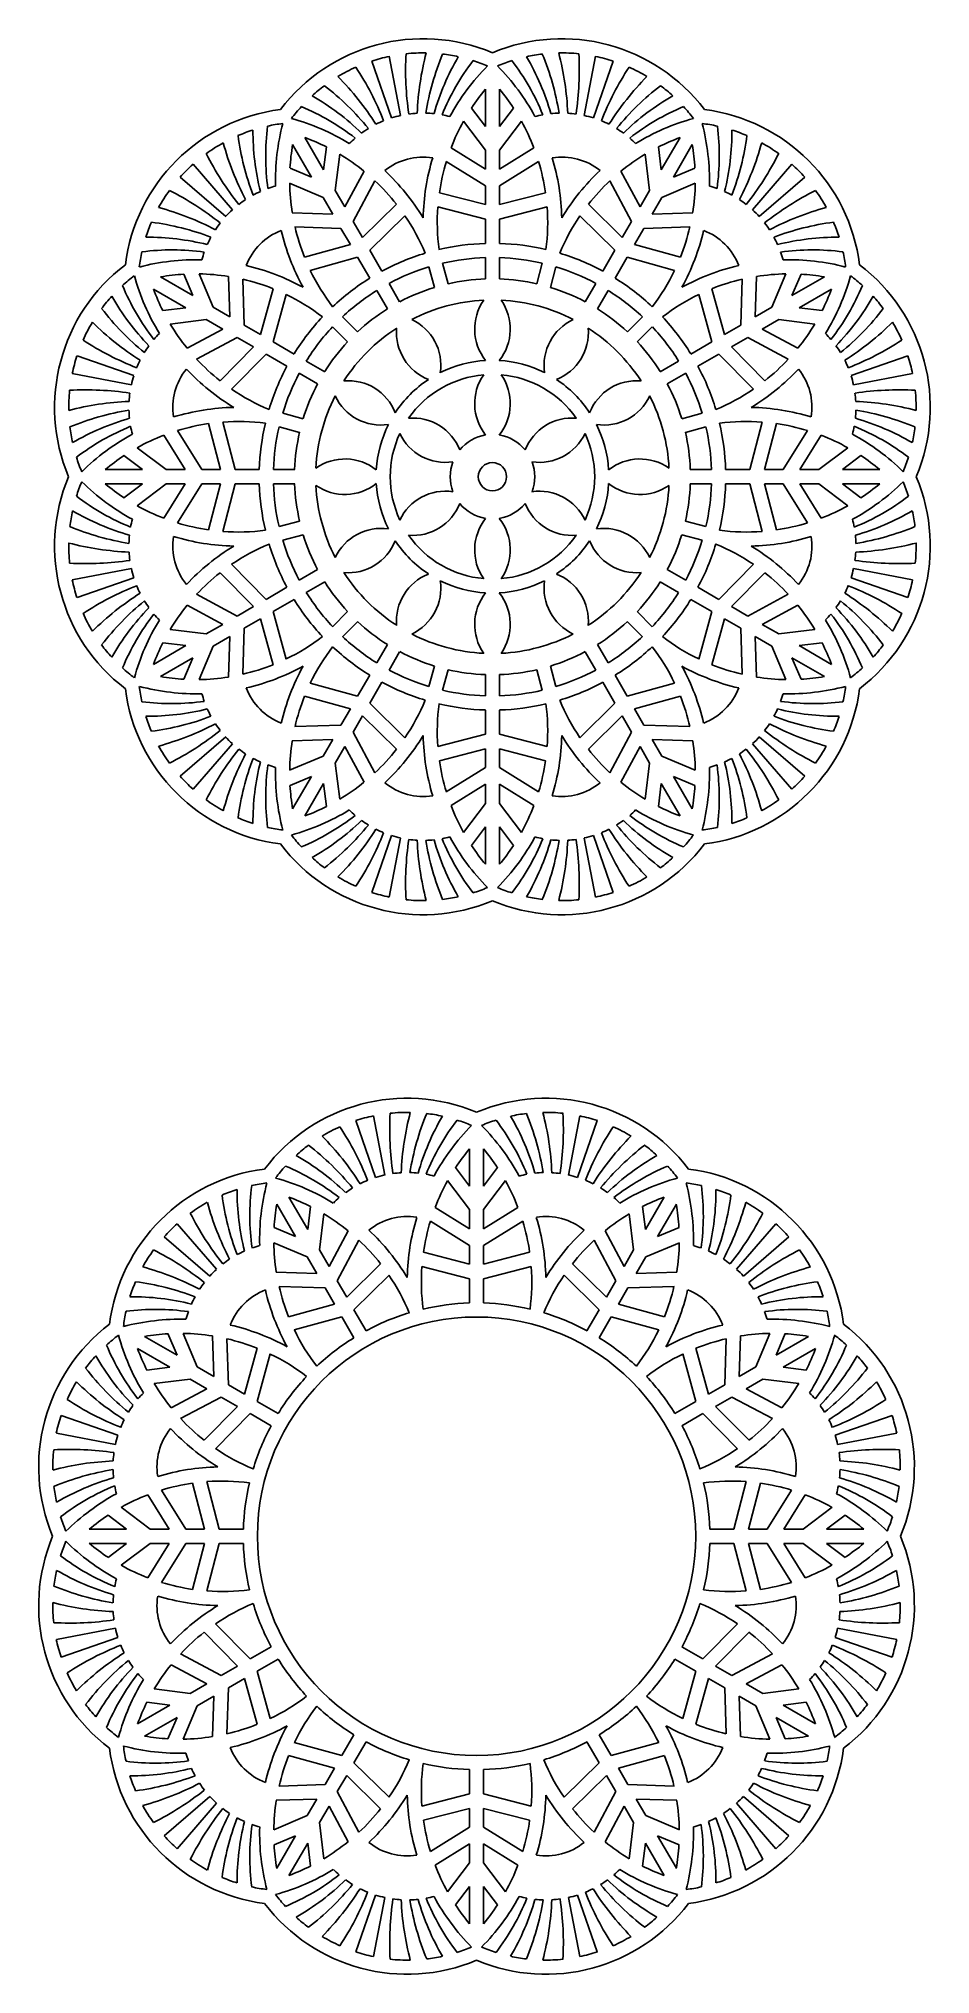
# Model space of a CAD drawing. Extents: x -149 to -22, y -65 to 208.
import ezdxf

# ---------------------------------------------------------------- set-up
doc = ezdxf.new("R2010")
doc.units = 0
doc.layers.get('0').update_dxf_attribs({"linetype": 'CONTINUOUS'})

msp = doc.modelspace()

# ---------------------------------------------------------------- linework, layer by layer
for p, q in [((-101.51, 205.28), (-98.72, 197.24)), ((-99.02, 205.95), (-97.42, 197.59)), ((-69.84, 205.95), (-71.44, 197.59)), ((-67.35, 205.28), (-70.14, 197.24)), ((-85.43, 196.01), (-85.43, 201.3)), ((-83.43, 196.01), (-83.43, 201.3)), ((-87.41, 198.63), (-85.43, 196.01)), ((-81.45, 198.63), (-83.43, 196.01)), ((-108.32, 189.88), (-110.96, 194.46)), ((-88.53, 196.79), (-85.43, 192.69)), ((-80.34, 196.79), (-83.43, 192.69)), ((-60.55, 189.88), (-57.9, 194.46)), ((-110.05, 188.88), (-112.7, 193.46)), ((-107.91, 193.14), (-108.32, 189.88)), ((-106.03, 192.1), (-106.66, 187)), ((-90.29, 193), (-85.43, 189.98)), ((-85.43, 189.98), (-85.43, 192.69)), ((-78.57, 193), (-83.43, 189.98)), ((-83.43, 189.98), (-83.43, 192.69)), ((-62.84, 192.1), (-62.21, 187)), ((-60.95, 193.14), (-60.55, 189.88)), ((-58.81, 188.88), (-56.17, 193.46)), ((-128.61, 188.86), (-122.17, 183.3)), ((-126.79, 190.69), (-121.22, 184.25)), ((-113.07, 190.16), (-110.05, 188.88)), ((-102.6, 189.71), (-105.3, 184.65)), ((-90.96, 191.06), (-85.43, 187.62)), ((-77.9, 191.06), (-83.43, 187.62)), ((-66.26, 189.71), (-63.56, 184.65)), ((-55.79, 190.16), (-58.81, 188.88)), ((-42.07, 190.69), (-47.64, 184.25)), ((-40.25, 188.86), (-46.69, 183.3)), ((-113.12, 188), (-108.39, 186)), ((-105.3, 184.65), (-106.66, 187)), ((-101.05, 188.36), (-104.12, 182.61)), ((-91.94, 186.67), (-85.43, 184.98)), ((-85.43, 184.98), (-85.43, 187.62)), ((-83.43, 184.98), (-83.43, 187.62)), ((-76.92, 186.67), (-83.43, 184.98)), ((-67.81, 188.36), (-64.74, 182.61)), ((-63.56, 184.65), (-62.21, 187)), ((-55.74, 188), (-60.47, 186)), ((-112.76, 183.84), (-107.03, 183.65)), ((-107.03, 183.65), (-108.39, 186)), ((-98.01, 185.04), (-102.8, 180.32)), ((-96.81, 183.41), (-101.77, 178.53)), ((-92.16, 184.66), (-85.43, 182.91)), ((-76.7, 184.66), (-83.43, 182.91)), ((-72.05, 183.41), (-67.1, 178.53)), ((-70.86, 185.04), (-66.06, 180.32)), ((-61.83, 183.65), (-60.47, 186)), ((-56.1, 183.84), (-61.83, 183.65)), ((-112.37, 181.83), (-105.86, 181.61)), ((-104.53, 179.32), (-105.86, 181.61)), ((-102.8, 180.32), (-104.12, 182.61)), ((-85.43, 179.49), (-85.43, 182.91)), ((-83.43, 179.49), (-83.43, 182.91)), ((-66.06, 180.32), (-64.74, 182.61)), ((-64.33, 179.32), (-63.01, 181.61)), ((-56.5, 181.83), (-63.01, 181.61)), ((-111.02, 177.53), (-104.53, 179.32)), ((-100.06, 175.57), (-101.77, 178.53)), ((-68.8, 175.57), (-67.1, 178.53)), ((-57.84, 177.53), (-64.33, 179.32)), ((-125.93, 175.19), (-123.93, 170.46)), ((-110.21, 175.68), (-103.5, 177.53)), ((-101.79, 174.57), (-103.5, 177.53)), ((-92.64, 173.28), (-93.42, 176.17)), ((-90.71, 173.79), (-91.48, 176.69)), ((-85.43, 174.49), (-85.43, 177.49)), ((-83.43, 174.49), (-83.43, 177.49)), ((-78.15, 173.79), (-77.38, 176.69)), ((-76.22, 173.28), (-75.45, 176.17)), ((-67.07, 174.57), (-65.36, 177.53)), ((-58.66, 175.68), (-65.36, 177.53)), ((-42.93, 175.19), (-44.93, 170.46)), ((-127.8, 170.39), (-132.39, 173.04)), ((-126.8, 172.12), (-131.39, 174.77)), ((-128.08, 175.15), (-126.8, 172.12)), ((-121.77, 174.83), (-121.58, 169.11)), ((-119.75, 174.44), (-119.54, 167.93)), ((-115.46, 173.09), (-117.25, 166.61)), ((-99.29, 170.24), (-100.79, 172.84)), ((-97.56, 171.24), (-99.06, 173.84)), ((-71.31, 171.24), (-69.81, 173.84)), ((-69.57, 170.24), (-68.07, 172.84)), ((-53.4, 173.09), (-51.62, 166.61)), ((-49.11, 174.44), (-49.32, 167.93)), ((-47.09, 174.83), (-47.28, 169.11)), ((-40.78, 175.15), (-42.06, 172.12)), ((-42.06, 172.12), (-37.47, 174.77)), ((-41.06, 170.39), (-36.47, 173.04)), ((-131.06, 169.99), (-127.8, 170.39)), ((-121.58, 169.11), (-123.93, 170.46)), ((-113.61, 172.28), (-115.46, 165.57)), ((-55.25, 172.28), (-53.4, 165.57)), ((-47.28, 169.11), (-44.93, 170.46)), ((-37.8, 169.99), (-41.06, 170.39)), ((-130.03, 168.1), (-124.93, 168.73)), ((-127.63, 164.68), (-122.58, 167.38)), ((-122.58, 167.38), (-124.93, 168.73)), ((-117.25, 166.61), (-119.54, 167.93)), ((-104.92, 165.58), (-107.05, 167.71)), ((-103.51, 167), (-105.63, 169.12)), ((-65.35, 167), (-63.23, 169.12)), ((-63.94, 165.58), (-61.82, 167.71)), ((-51.62, 166.61), (-49.32, 167.93)), ((-46.28, 167.38), (-43.93, 168.73)), ((-41.23, 164.68), (-46.28, 167.38)), ((-38.84, 168.1), (-43.93, 168.73)), ((-126.28, 163.13), (-120.54, 166.2)), ((-122.97, 160.08), (-118.25, 164.87)), ((-118.25, 164.87), (-120.54, 166.2)), ((-112.5, 163.86), (-115.46, 165.57)), ((-56.37, 163.86), (-53.4, 165.57)), ((-50.62, 164.87), (-48.32, 166.2)), ((-45.89, 160.08), (-50.62, 164.87)), ((-42.58, 163.13), (-48.32, 166.2)), ((-143.2, 163.59), (-135.17, 160.8)), ((-121.34, 158.89), (-116.46, 163.84)), ((-113.5, 162.13), (-116.46, 163.84)), ((-108.16, 161.36), (-110.76, 162.86)), ((-60.7, 161.36), (-58.1, 162.86)), ((-55.37, 162.13), (-52.4, 163.84)), ((-47.52, 158.89), (-52.4, 163.84)), ((-25.66, 163.59), (-33.7, 160.8)), ((-143.87, 161.1), (-135.51, 159.5)), ((-109.16, 159.63), (-111.76, 161.13)), ((-59.7, 159.63), (-57.1, 161.13)), ((-24.99, 161.1), (-33.35, 159.5)), ((-124.59, 154.02), (-122.9, 147.51)), ((-122.59, 154.24), (-120.83, 147.51)), ((-111.72, 152.78), (-114.62, 153.56)), ((-111.2, 154.71), (-114.1, 155.49)), ((-57.66, 154.71), (-54.76, 155.49)), ((-57.14, 152.78), (-54.24, 153.56)), ((-46.28, 154.24), (-48.03, 147.51)), ((-44.27, 154.02), (-45.96, 147.51)), ((-134.71, 150.6), (-130.61, 147.51)), ((-130.93, 152.37), (-127.9, 147.51)), ((-128.99, 153.04), (-125.55, 147.51)), ((-39.87, 153.04), (-43.31, 147.51)), ((-37.93, 152.37), (-40.96, 147.51)), ((-34.15, 150.6), (-38.25, 147.51)), ((-136.56, 149.49), (-133.93, 147.51)), ((-32.31, 149.49), (-34.93, 147.51)), ((-133.93, 147.51), (-139.23, 147.51)), ((-133.93, 145.51), (-139.23, 145.51)), ((-136.56, 143.53), (-133.93, 145.51)), ((-134.71, 142.41), (-130.61, 145.51)), ((-130.93, 140.64), (-127.9, 145.51)), ((-127.9, 147.51), (-130.61, 147.51)), ((-127.9, 145.51), (-130.61, 145.51)), ((-128.99, 139.97), (-125.55, 145.51)), ((-122.9, 147.51), (-125.55, 147.51)), ((-122.9, 145.51), (-125.55, 145.51)), ((-124.59, 138.99), (-122.9, 145.51)), ((-122.59, 138.77), (-120.83, 145.51)), ((-117.42, 147.51), (-120.83, 147.51)), ((-117.42, 145.51), (-120.83, 145.51)), ((-112.41, 147.51), (-115.41, 147.51)), ((-112.41, 145.51), (-115.41, 145.51)), ((-56.45, 147.51), (-53.45, 147.51)), ((-56.45, 145.51), (-53.45, 145.51)), ((-51.45, 147.51), (-48.03, 147.51)), ((-51.45, 145.51), (-48.03, 145.51)), ((-46.28, 138.77), (-48.03, 145.51)), ((-45.96, 147.51), (-43.31, 147.51)), ((-44.27, 138.99), (-45.96, 145.51)), ((-45.96, 145.51), (-43.31, 145.51)), ((-39.87, 139.97), (-43.31, 145.51)), ((-40.96, 147.51), (-38.25, 147.51)), ((-37.93, 140.64), (-40.96, 145.51)), ((-40.96, 145.51), (-38.25, 145.51)), ((-34.15, 142.41), (-38.25, 145.51)), ((-34.93, 147.51), (-29.63, 147.51)), ((-34.93, 145.51), (-29.63, 145.51)), ((-32.31, 143.53), (-34.93, 145.51)), ((-111.72, 140.23), (-114.62, 139.45)), ((-57.14, 140.23), (-54.24, 139.45)), ((-111.2, 138.3), (-114.1, 137.52)), ((-57.66, 138.3), (-54.76, 137.52)), ((-121.34, 134.12), (-116.46, 129.17)), ((-47.52, 134.12), (-52.4, 129.17)), ((-143.87, 131.91), (-135.51, 133.51)), ((-143.2, 129.42), (-135.17, 132.21)), ((-122.97, 132.93), (-118.25, 128.14)), ((-109.16, 133.38), (-111.76, 131.88)), ((-108.16, 131.65), (-110.76, 130.15)), ((-60.7, 131.65), (-58.1, 130.15)), ((-59.7, 133.38), (-57.1, 131.88)), ((-45.89, 132.93), (-50.62, 128.14)), ((-25.66, 129.42), (-33.7, 132.21)), ((-24.99, 131.91), (-33.35, 133.51)), ((-126.28, 129.88), (-120.54, 126.81)), ((-113.5, 130.88), (-116.46, 129.17)), ((-112.5, 129.15), (-115.46, 127.44)), ((-56.37, 129.15), (-53.4, 127.44)), ((-55.37, 130.88), (-52.4, 129.17)), ((-42.58, 129.88), (-48.32, 126.81)), ((-127.63, 128.33), (-122.58, 125.63)), ((-118.25, 128.14), (-120.54, 126.81)), ((-117.25, 126.4), (-119.54, 125.08)), ((-115.46, 119.92), (-117.25, 126.4)), ((-113.61, 120.73), (-115.46, 127.44)), ((-104.92, 127.43), (-107.05, 125.3)), ((-103.51, 126.01), (-105.63, 123.89)), ((-65.35, 126.01), (-63.23, 123.89)), ((-63.94, 127.43), (-61.82, 125.3)), ((-55.25, 120.73), (-53.4, 127.44)), ((-53.4, 119.92), (-51.62, 126.4)), ((-51.62, 126.4), (-49.32, 125.08)), ((-50.62, 128.14), (-48.32, 126.81)), ((-41.23, 128.33), (-46.28, 125.63)), ((-130.03, 124.91), (-124.93, 124.28)), ((-122.58, 125.63), (-124.93, 124.28)), ((-121.58, 123.9), (-123.93, 122.55)), ((-121.77, 118.18), (-121.58, 123.9)), ((-119.75, 118.57), (-119.54, 125.08)), ((-49.11, 118.57), (-49.32, 125.08)), ((-47.28, 123.9), (-44.93, 122.55)), ((-47.09, 118.18), (-47.28, 123.9)), ((-46.28, 125.63), (-43.93, 124.28)), ((-38.84, 124.91), (-43.93, 124.28)), ((-127.8, 122.62), (-132.39, 119.97)), ((-126.8, 120.89), (-131.39, 118.24)), ((-131.06, 123.02), (-127.8, 122.62)), ((-128.08, 117.86), (-126.8, 120.89)), ((-125.93, 117.82), (-123.93, 122.55)), ((-99.29, 122.77), (-100.79, 120.17)), ((-97.56, 121.77), (-99.06, 119.17)), ((-71.31, 121.77), (-69.81, 119.17)), ((-69.57, 122.77), (-68.07, 120.17)), ((-42.93, 117.82), (-44.93, 122.55)), ((-42.06, 120.89), (-37.47, 118.24)), ((-40.78, 117.86), (-42.06, 120.89)), ((-37.8, 123.02), (-41.06, 122.62)), ((-41.06, 122.62), (-36.47, 119.97)), ((-101.79, 118.44), (-103.5, 115.48)), ((-92.64, 119.74), (-93.42, 116.84)), ((-90.71, 119.22), (-91.48, 116.32)), ((-85.43, 118.52), (-85.43, 115.52)), ((-83.43, 118.52), (-83.43, 115.52)), ((-78.15, 119.22), (-77.38, 116.32)), ((-76.22, 119.74), (-75.45, 116.84)), ((-67.07, 118.44), (-65.36, 115.48)), ((-111.02, 115.48), (-104.53, 113.69)), ((-110.21, 117.33), (-103.5, 115.48)), ((-100.06, 117.44), (-101.77, 114.48)), ((-68.8, 117.44), (-67.1, 114.48)), ((-58.66, 117.33), (-65.36, 115.48)), ((-57.84, 115.48), (-64.33, 113.69)), ((-104.53, 113.69), (-105.86, 111.4)), ((-102.8, 112.69), (-104.12, 110.4)), ((-98.01, 107.97), (-102.8, 112.69)), ((-96.81, 109.6), (-101.77, 114.48)), ((-85.43, 113.52), (-85.43, 110.1)), ((-83.43, 113.52), (-83.43, 110.1)), ((-72.05, 109.6), (-67.1, 114.48)), ((-70.86, 107.97), (-66.06, 112.69)), ((-66.06, 112.69), (-64.74, 110.4)), ((-64.33, 113.69), (-63.01, 111.4)), ((-128.61, 104.15), (-122.17, 109.71)), ((-112.37, 111.18), (-105.86, 111.4)), ((-101.05, 104.65), (-104.12, 110.4)), ((-92.16, 108.35), (-85.43, 110.1)), ((-76.7, 108.35), (-83.43, 110.1)), ((-67.81, 104.65), (-64.74, 110.4)), ((-56.5, 111.18), (-63.01, 111.4)), ((-40.25, 104.15), (-46.69, 109.71)), ((-126.79, 102.32), (-121.22, 108.76)), ((-113.12, 105.01), (-108.39, 107.01)), ((-112.76, 109.17), (-107.03, 109.36)), ((-107.03, 109.36), (-108.39, 107.01)), ((-105.3, 108.36), (-106.66, 106.01)), ((-102.6, 103.3), (-105.3, 108.36)), ((-91.94, 106.34), (-85.43, 108.04)), ((-85.43, 108.04), (-85.43, 105.39)), ((-76.92, 106.34), (-83.43, 108.04)), ((-83.43, 108.04), (-83.43, 105.39)), ((-66.26, 103.3), (-63.56, 108.36)), ((-63.56, 108.36), (-62.21, 106.01)), ((-56.1, 109.17), (-61.83, 109.36)), ((-61.83, 109.36), (-60.47, 107.01)), ((-55.74, 105.01), (-60.47, 107.01)), ((-42.07, 102.32), (-47.64, 108.76)), ((-113.07, 102.85), (-110.05, 104.13)), ((-110.05, 104.13), (-112.7, 99.55)), ((-106.03, 100.91), (-106.66, 106.01)), ((-90.96, 101.95), (-85.43, 105.39)), ((-77.9, 101.95), (-83.43, 105.39)), ((-62.84, 100.91), (-62.21, 106.01)), ((-55.79, 102.85), (-58.81, 104.13)), ((-58.81, 104.13), (-56.17, 99.55)), ((-108.32, 103.13), (-110.96, 98.55)), ((-107.91, 99.87), (-108.32, 103.13)), ((-90.29, 100.01), (-85.43, 103.03)), ((-85.43, 103.03), (-85.43, 100.32)), ((-83.43, 103.03), (-83.43, 100.32)), ((-78.57, 100.01), (-83.43, 103.03)), ((-60.95, 99.87), (-60.55, 103.13)), ((-60.55, 103.13), (-57.9, 98.55)), ((-88.53, 96.22), (-85.43, 100.32)), ((-80.34, 96.22), (-83.43, 100.32)), ((-87.41, 94.38), (-85.43, 97)), ((-85.43, 97), (-85.43, 91.71)), ((-83.43, 97), (-83.43, 91.71)), ((-81.45, 94.38), (-83.43, 97)), ((-101.51, 87.73), (-98.72, 95.77)), ((-99.02, 87.06), (-97.42, 95.42)), ((-69.84, 87.06), (-71.44, 95.42)), ((-67.35, 87.73), (-70.14, 95.77)), ((-103.77, 55.47), (-100.97, 47.43)), ((-101.28, 56.13), (-99.67, 47.77)), ((-72.09, 56.13), (-73.69, 47.77)), ((-69.6, 55.47), (-72.39, 47.43)), ((-87.68, 46.2), (-87.68, 51.49)), ((-85.68, 46.2), (-85.68, 51.49)), ((-90.78, 46.98), (-87.68, 42.88)), ((-89.66, 48.82), (-87.68, 46.2)), ((-83.7, 48.82), (-85.68, 46.2)), ((-82.59, 46.98), (-85.68, 42.88)), ((-110.57, 40.06), (-113.22, 44.65)), ((-62.8, 40.06), (-60.15, 44.65)), ((-112.3, 39.06), (-114.95, 43.65)), ((-110.16, 43.32), (-110.57, 40.06)), ((-108.28, 42.29), (-108.91, 37.19)), ((-93.21, 41.25), (-87.68, 37.81)), ((-92.55, 43.19), (-87.68, 40.17)), ((-87.68, 40.17), (-87.68, 42.88)), ((-80.82, 43.19), (-85.68, 40.17)), ((-85.68, 40.17), (-85.68, 42.88)), ((-80.15, 41.25), (-85.68, 37.81)), ((-65.09, 42.29), (-64.46, 37.19)), ((-63.2, 43.32), (-62.8, 40.06)), ((-61.07, 39.06), (-58.42, 43.65)), ((-130.86, 39.05), (-124.43, 33.48)), ((-129.04, 40.87), (-123.47, 34.44)), ((-115.33, 40.34), (-112.3, 39.06)), ((-104.85, 39.89), (-107.55, 34.84)), ((-103.31, 38.55), (-106.38, 32.8)), ((-70.06, 38.55), (-66.99, 32.8)), ((-68.51, 39.89), (-65.81, 34.84)), ((-58.04, 40.34), (-61.07, 39.06)), ((-44.33, 40.87), (-49.89, 34.44)), ((-42.5, 39.05), (-48.94, 33.48)), ((-115.37, 38.19), (-110.64, 36.19)), ((-109.29, 33.84), (-110.64, 36.19)), ((-107.55, 34.84), (-108.91, 37.19)), ((-94.2, 36.86), (-87.68, 35.16)), ((-87.68, 35.16), (-87.68, 37.81)), ((-85.68, 35.16), (-85.68, 37.81)), ((-79.17, 36.86), (-85.68, 35.16)), ((-65.81, 34.84), (-64.46, 37.19)), ((-64.08, 33.84), (-62.72, 36.19)), ((-57.99, 38.19), (-62.72, 36.19)), ((-115.01, 34.03), (-109.29, 33.84)), ((-100.26, 35.23), (-105.05, 30.51)), ((-99.06, 33.6), (-104.02, 28.72)), ((-94.42, 34.85), (-87.68, 33.1)), ((-87.68, 29.68), (-87.68, 33.1)), ((-78.95, 34.85), (-85.68, 33.1)), ((-85.68, 29.68), (-85.68, 33.1)), ((-74.3, 33.6), (-69.35, 28.72)), ((-73.11, 35.23), (-68.31, 30.51)), ((-58.36, 34.03), (-64.08, 33.84)), ((-114.62, 32.02), (-108.11, 31.8)), ((-106.78, 29.51), (-108.11, 31.8)), ((-105.05, 30.51), (-106.38, 32.8)), ((-68.31, 30.51), (-66.99, 32.8)), ((-66.58, 29.51), (-65.26, 31.8)), ((-58.75, 32.02), (-65.26, 31.8)), ((-113.27, 27.72), (-106.78, 29.51)), ((-112.46, 25.87), (-105.75, 27.72)), ((-104.04, 24.76), (-105.75, 27.72)), ((-102.31, 25.76), (-104.02, 28.72)), ((-71.06, 25.76), (-69.35, 28.72)), ((-69.32, 24.76), (-67.62, 27.72)), ((-60.91, 25.87), (-67.62, 27.72)), ((-60.09, 27.72), (-66.58, 29.51)), ((-129.05, 22.31), (-133.64, 24.96)), ((-130.33, 25.34), (-129.05, 22.31)), ((-128.18, 25.38), (-126.18, 20.65)), ((-124.02, 25.02), (-123.83, 19.29)), ((-49.35, 25.02), (-49.53, 19.29)), ((-45.18, 25.38), (-47.19, 20.65)), ((-43.03, 25.34), (-44.31, 22.31)), ((-44.31, 22.31), (-39.73, 24.96)), ((-130.05, 20.58), (-134.64, 23.23)), ((-122.01, 24.63), (-121.79, 18.12)), ((-117.71, 23.28), (-119.5, 16.79)), ((-115.86, 22.47), (-117.71, 15.76)), ((-57.51, 22.47), (-55.66, 15.76)), ((-55.66, 23.28), (-53.87, 16.79)), ((-51.36, 24.63), (-51.57, 18.12)), ((-43.31, 20.58), (-38.73, 23.23)), ((-133.31, 20.17), (-130.05, 20.58)), ((-123.83, 19.29), (-126.18, 20.65)), ((-49.53, 19.29), (-47.19, 20.65)), ((-40.05, 20.17), (-43.31, 20.58)), ((-132.28, 18.29), (-127.18, 18.92)), ((-129.88, 14.86), (-124.83, 17.56)), ((-124.83, 17.56), (-127.18, 18.92)), ((-119.5, 16.79), (-121.79, 18.12)), ((-53.87, 16.79), (-51.57, 18.12)), ((-48.53, 17.56), (-46.19, 18.92)), ((-43.48, 14.86), (-48.53, 17.56)), ((-41.09, 18.29), (-46.19, 18.92)), ((-145.46, 13.78), (-137.42, 10.98)), ((-128.54, 13.32), (-122.79, 16.38)), ((-125.22, 10.27), (-120.5, 15.06)), ((-123.59, 9.07), (-118.71, 14.03)), ((-120.5, 15.06), (-122.79, 16.38)), ((-115.75, 12.32), (-118.71, 14.03)), ((-114.75, 14.05), (-117.71, 15.76)), ((-58.62, 14.05), (-55.66, 15.76)), ((-57.62, 12.32), (-54.66, 14.03)), ((-49.77, 9.07), (-54.66, 14.03)), ((-52.87, 15.06), (-50.57, 16.38)), ((-48.14, 10.27), (-52.87, 15.06)), ((-44.83, 13.32), (-50.57, 16.38)), ((-27.91, 13.78), (-35.95, 10.98)), ((-146.12, 11.28), (-137.77, 9.68)), ((-27.24, 11.28), (-35.6, 9.68)), ((-131.24, 3.22), (-127.8, -2.31)), ((-126.85, 4.2), (-125.15, -2.31)), ((-124.84, 4.43), (-123.09, -2.31)), ((-48.53, 4.43), (-50.28, -2.31)), ((-46.52, 4.2), (-48.21, -2.31)), ((-42.12, 3.22), (-45.57, -2.31)), ((-136.97, 0.79), (-132.87, -2.31)), ((-133.18, 2.56), (-130.16, -2.31)), ((-40.18, 2.56), (-43.21, -2.31)), ((-36.4, 0.79), (-40.5, -2.31)), ((-136.19, -2.31), (-141.48, -2.31)), ((-138.81, -0.33), (-136.19, -2.31)), ((-130.16, -2.31), (-132.87, -2.31)), ((-125.15, -2.31), (-127.8, -2.31)), ((-119.67, -2.31), (-123.09, -2.31)), ((-53.7, -2.31), (-50.28, -2.31)), ((-48.21, -2.31), (-45.57, -2.31)), ((-43.21, -2.31), (-40.5, -2.31)), ((-34.56, -0.33), (-37.18, -2.31)), ((-37.18, -2.31), (-31.88, -2.31)), ((-136.19, -4.31), (-141.48, -4.31)), ((-138.81, -6.29), (-136.19, -4.31)), ((-136.97, -7.4), (-132.87, -4.31)), ((-133.18, -9.17), (-130.16, -4.31)), ((-130.16, -4.31), (-132.87, -4.31)), ((-131.24, -9.84), (-127.8, -4.31)), ((-125.15, -4.31), (-127.8, -4.31)), ((-126.85, -10.82), (-125.15, -4.31)), ((-124.84, -11.04), (-123.09, -4.31)), ((-119.67, -4.31), (-123.09, -4.31)), ((-53.7, -4.31), (-50.28, -4.31)), ((-48.53, -11.04), (-50.28, -4.31)), ((-48.21, -4.31), (-45.57, -4.31)), ((-46.52, -10.82), (-48.21, -4.31)), ((-42.12, -9.84), (-45.57, -4.31)), ((-43.21, -4.31), (-40.5, -4.31)), ((-40.18, -9.17), (-43.21, -4.31)), ((-36.4, -7.4), (-40.5, -4.31)), ((-34.56, -6.29), (-37.18, -4.31)), ((-37.18, -4.31), (-31.88, -4.31)), ((-146.12, -17.9), (-137.77, -16.3)), ((-123.59, -15.69), (-118.71, -20.64)), ((-49.77, -15.69), (-54.66, -20.64)), ((-27.24, -17.9), (-35.6, -16.3)), ((-145.46, -20.39), (-137.42, -17.6)), ((-125.22, -16.88), (-120.5, -21.68)), ((-115.75, -18.93), (-118.71, -20.64)), ((-57.62, -18.93), (-54.66, -20.64)), ((-48.14, -16.88), (-52.87, -21.68)), ((-27.91, -20.39), (-35.95, -17.6)), ((-129.88, -21.48), (-124.83, -24.18)), ((-128.54, -19.93), (-122.79, -23)), ((-120.5, -21.68), (-122.79, -23)), ((-114.75, -20.67), (-117.71, -22.38)), ((-58.62, -20.67), (-55.66, -22.38)), ((-52.87, -21.68), (-50.57, -23)), ((-44.83, -19.93), (-50.57, -23)), ((-43.48, -21.48), (-48.53, -24.18)), ((-124.83, -24.18), (-127.18, -25.53)), ((-119.5, -23.41), (-121.79, -24.73)), ((-117.71, -29.9), (-119.5, -23.41)), ((-115.86, -29.08), (-117.71, -22.38)), ((-57.51, -29.08), (-55.66, -22.38)), ((-55.66, -29.9), (-53.87, -23.41)), ((-53.87, -23.41), (-51.57, -24.73)), ((-48.53, -24.18), (-46.19, -25.53)), ((-130.05, -27.19), (-134.64, -29.84)), ((-133.31, -26.79), (-130.05, -27.19)), ((-132.28, -24.9), (-127.18, -25.53)), ((-128.18, -32), (-126.18, -27.27)), ((-123.83, -25.91), (-126.18, -27.27)), ((-124.02, -31.63), (-123.83, -25.91)), ((-122.01, -31.24), (-121.79, -24.73)), ((-51.36, -31.24), (-51.57, -24.73)), ((-49.35, -31.63), (-49.53, -25.91)), ((-49.53, -25.91), (-47.19, -27.27)), ((-45.18, -32), (-47.19, -27.27)), ((-41.09, -24.9), (-46.19, -25.53)), ((-40.05, -26.79), (-43.31, -27.19)), ((-43.31, -27.19), (-38.73, -29.84)), ((-129.05, -28.93), (-133.64, -31.57)), ((-130.33, -31.95), (-129.05, -28.93)), ((-43.03, -31.95), (-44.31, -28.93)), ((-44.31, -28.93), (-39.73, -31.57)), ((-112.46, -32.48), (-105.75, -34.33)), ((-104.04, -31.37), (-105.75, -34.33)), ((-102.31, -32.37), (-104.02, -35.33)), ((-71.06, -32.37), (-69.35, -35.33)), ((-69.32, -31.37), (-67.62, -34.33)), ((-60.91, -32.48), (-67.62, -34.33)), ((-113.27, -34.33), (-106.78, -36.12)), ((-99.06, -40.22), (-104.02, -35.33)), ((-74.3, -40.22), (-69.35, -35.33)), ((-60.09, -34.33), (-66.58, -36.12)), ((-106.78, -36.12), (-108.11, -38.42)), ((-105.05, -37.12), (-106.38, -39.42)), ((-100.26, -41.85), (-105.05, -37.12)), ((-87.68, -36.29), (-87.68, -39.71)), ((-85.68, -36.29), (-85.68, -39.71)), ((-73.11, -41.85), (-68.31, -37.12)), ((-68.31, -37.12), (-66.99, -39.42)), ((-66.58, -36.12), (-65.26, -38.42)), ((-130.86, -45.66), (-124.43, -40.1)), ((-129.04, -47.49), (-123.47, -41.05)), ((-115.01, -40.64), (-109.29, -40.46)), ((-114.62, -38.63), (-108.11, -38.42)), ((-109.29, -40.46), (-110.64, -42.8)), ((-103.31, -45.16), (-106.38, -39.42)), ((-94.42, -41.46), (-87.68, -39.71)), ((-78.95, -41.46), (-85.68, -39.71)), ((-70.06, -45.16), (-66.99, -39.42)), ((-58.75, -38.63), (-65.26, -38.42)), ((-64.08, -40.46), (-62.72, -42.8)), ((-58.36, -40.64), (-64.08, -40.46)), ((-44.33, -47.49), (-49.89, -41.05)), ((-42.5, -45.66), (-48.94, -40.1)), ((-115.37, -44.81), (-110.64, -42.8)), ((-107.55, -41.46), (-108.91, -43.8)), ((-104.85, -46.51), (-107.55, -41.46)), ((-94.2, -43.47), (-87.68, -41.78)), ((-87.68, -41.78), (-87.68, -44.42)), ((-79.17, -43.47), (-85.68, -41.78)), ((-85.68, -41.78), (-85.68, -44.42)), ((-68.51, -46.51), (-65.81, -41.46)), ((-65.81, -41.46), (-64.46, -43.8)), ((-57.99, -44.81), (-62.72, -42.8)), ((-115.33, -46.96), (-112.3, -45.68)), ((-112.3, -45.68), (-114.95, -50.26)), ((-108.28, -48.9), (-108.91, -43.8)), ((-93.21, -47.87), (-87.68, -44.42)), ((-80.15, -47.87), (-85.68, -44.42)), ((-65.09, -48.9), (-64.46, -43.8)), ((-61.07, -45.68), (-58.42, -50.26)), ((-58.04, -46.96), (-61.07, -45.68)), ((-110.57, -46.68), (-113.22, -51.26)), ((-110.16, -49.94), (-110.57, -46.68)), ((-92.55, -49.81), (-87.68, -46.78)), ((-87.68, -46.78), (-87.68, -49.49)), ((-80.82, -49.81), (-85.68, -46.78)), ((-85.68, -46.78), (-85.68, -49.49)), ((-63.2, -49.94), (-62.8, -46.68)), ((-62.8, -46.68), (-60.15, -51.26)), ((-90.78, -53.59), (-87.68, -49.49)), ((-82.59, -53.59), (-85.68, -49.49)), ((-103.77, -62.08), (-100.97, -54.04)), ((-101.28, -62.75), (-99.67, -54.39)), ((-89.66, -55.43), (-87.68, -52.81)), ((-87.68, -52.81), (-87.68, -58.11)), ((-83.7, -55.43), (-85.68, -52.81)), ((-85.68, -52.81), (-85.68, -58.11)), ((-72.09, -62.75), (-73.69, -54.39)), ((-69.6, -62.08), (-72.39, -54.04))]:
    msp.add_line(p, q)
for centre, radius in [((-84.43, 146.51), 2), ((-86.68, -3.31), 31)]:
    msp.add_circle(centre, radius)
for centre, radius, start, end in [((-94.24, 183.11), 25.33, 67.2193, 142.7807), ((-74.62, 183.11), 25.33, 37.2193, 112.7807), ((-94.24, 183.11), 23.33, 101.832, 108.168), ((-54.56, 204.01), 42.16, 176.8609, 188.4736), ((-94.24, 183.11), 23.33, 88.9277, 95.9487), ((-55.45, 196.31), 39.66, 165.2064, 177.6883), ((-56.78, 191.91), 37.56, 157.5086, 170.7773), ((-58.62, 188.05), 35.46, 149.7728, 163.9526), ((-60.56, 185.08), 33.46, 142.7152, 157.8619), ((-94.24, 183.11), 23.33, 77.6739, 83.2184), ((-94.24, 183.11), 23.33, 67.0494, 72.4136), ((-74.62, 183.11), 23.33, 107.5864, 112.9506), ((-108.3, 185.08), 33.46, 22.1381, 37.2848), ((-74.62, 183.11), 23.33, 96.7816, 102.3261), ((-110.25, 188.05), 35.46, 16.0474, 30.2272), ((-112.08, 191.91), 37.56, 9.2227, 22.4914), ((-113.41, 196.31), 39.66, 2.3117, 14.7936), ((-74.62, 183.11), 23.33, 84.0513, 91.0723), ((-114.31, 204.01), 42.16, 351.5264, 3.1391), ((-74.62, 183.11), 23.33, 71.832, 78.168), ((-94.24, 183.11), 23.33, 114.0513, 121.0723), ((-134.43, 175.15), 39.66, 32.3117, 44.7936), ((-139.05, 181.37), 42.16, 21.5264, 33.1391), ((-62.78, 182.46), 31.46, 135.2872, 151.5627), ((-106.08, 182.46), 31.46, 28.4373, 44.7128), ((-29.81, 181.37), 42.16, 146.8609, 158.4736), ((-34.43, 175.15), 39.66, 135.2064, 147.6883), ((-74.62, 183.11), 23.33, 58.9277, 65.9487), ((-94.24, 183.11), 23.33, 126.7816, 132.3261), ((-127.56, 169.58), 35.46, 46.0474, 60.2272), ((-131.08, 172), 37.56, 39.2227, 52.4914), ((-62.78, 182.46), 29.46, 140.2373, 146.7093), ((-106.08, 182.46), 29.46, 33.2907, 39.7627), ((-37.78, 172), 37.56, 127.5086, 140.7773), ((-41.3, 169.58), 35.46, 119.7728, 133.9526), ((-74.62, 183.11), 23.33, 47.6739, 53.2184), ((-111.23, 173.3), 25.33, 97.2193, 172.7807), ((-94.24, 183.11), 23.33, 137.5864, 142.9506), ((-121.16, 166.82), 31.46, 58.4373, 74.7128), ((-124.39, 167.98), 33.46, 52.1381, 67.2848), ((-94.24, 183.11), 14.82, 102.3982, 107.6018), ((-94.24, 183.11), 14.82, 93.2714, 97.8368), ((-94.24, 183.11), 14.82, 84.0341, 88.5179), ((-94.24, 183.11), 14.82, 75.1871, 79.5938), ((-74.62, 183.11), 14.82, 100.4062, 104.8129), ((-74.62, 183.11), 14.82, 91.4821, 95.9659), ((-74.62, 183.11), 14.82, 82.1632, 86.7286), ((-74.62, 183.11), 14.82, 72.3982, 77.6018), ((-44.48, 167.98), 33.46, 112.7152, 127.8619), ((-47.71, 166.82), 31.46, 105.2872, 121.5627), ((-74.62, 183.11), 23.33, 37.0494, 42.4136), ((-57.63, 173.3), 25.33, 7.2193, 82.7807), ((-111.23, 173.3), 23.33, 107.6739, 113.2184), ((-83.18, 199.65), 37.56, 187.5086, 200.7773), ((-82.85, 195.39), 35.46, 179.7728, 193.9526), ((-83.05, 191.84), 33.46, 172.7152, 187.8619), ((-111.23, 173.3), 23.33, 97.0494, 102.4136), ((-83.66, 188.47), 31.46, 165.2872, 181.5627), ((-121.16, 166.82), 29.46, 63.2907, 69.7627), ((-94.24, 183.11), 14.82, 130.4062, 134.8129), ((-94.24, 183.11), 14.82, 121.4821, 125.9659), ((-94.24, 183.11), 14.82, 112.1632, 116.7286), ((-62.78, 182.46), 29.46, 150.8975, 159.0272), ((-106.08, 182.46), 29.46, 20.9728, 29.1025), ((-74.62, 183.11), 14.82, 63.2714, 67.8368), ((-74.62, 183.11), 14.82, 54.0341, 58.5179), ((-74.62, 183.11), 14.82, 45.1871, 49.5938), ((-47.71, 166.82), 29.46, 110.2373, 116.7093), ((-85.2, 188.47), 31.46, 358.4373, 14.7128), ((-57.63, 173.3), 23.33, 77.5864, 82.9506), ((-85.81, 191.84), 33.46, 352.1381, 7.2848), ((-86.01, 195.39), 35.46, 346.0474, 0.2272), ((-85.68, 199.65), 37.56, 339.2227, 352.4914), ((-57.63, 173.3), 23.33, 66.7816, 72.3261), ((-111.23, 173.3), 23.33, 118.9277, 125.9487), ((-87.31, 211.24), 42.16, 206.8609, 218.4736), ((-84.24, 204.13), 39.66, 195.2064, 207.6883), ((-83.66, 188.47), 29.46, 170.2373, 176.7093), ((-121.16, 166.82), 29.46, 50.9728, 59.1025), ((-94.24, 183.11), 8.6, 80.9549, 129.0451), ((-62.78, 182.46), 31.46, 163.0981, 178.8116), ((-74.62, 183.11), 8.6, 50.9549, 99.0451), ((-106.08, 182.46), 31.46, 1.1884, 16.9019), ((-47.71, 166.82), 29.46, 120.8975, 129.0272), ((-85.2, 188.47), 29.46, 3.2907, 9.7627), ((-84.62, 204.13), 39.66, 332.3117, 344.7936), ((-81.55, 211.24), 42.16, 321.5264, 333.1391), ((-57.63, 173.3), 23.33, 54.0513, 61.0723), ((-111.23, 173.3), 23.33, 131.832, 138.168), ((-121.16, 166.82), 31.46, 31.1884, 46.9019), ((-62.78, 182.46), 29.46, 163.0181, 171.7823), ((-106.08, 182.46), 29.46, 8.2177, 16.9819), ((-47.71, 166.82), 31.46, 133.0981, 148.8116), ((-57.63, 173.3), 23.33, 41.832, 48.168), ((-111.23, 173.3), 23.33, 144.0513, 151.0723), ((-149.17, 149.38), 42.16, 51.5264, 63.1391), ((-111.23, 173.3), 14.82, 114.0341, 118.5179), ((-111.23, 173.3), 14.82, 105.1871, 109.5938), ((-83.66, 188.47), 29.46, 180.8975, 189.0272), ((-121.16, 166.82), 29.46, 38.2177, 46.9819), ((-47.71, 166.82), 29.46, 133.0181, 141.7823), ((-85.2, 188.47), 29.46, 350.9728, 359.1025), ((-57.63, 173.3), 14.82, 70.4062, 74.8129), ((-57.63, 173.3), 14.82, 61.4821, 65.9659), ((-19.7, 149.38), 42.16, 116.8609, 128.4736), ((-57.63, 173.3), 23.33, 28.9277, 35.9487), ((-142.05, 146.31), 39.66, 62.3117, 74.7936), ((-111.23, 173.3), 14.82, 132.3982, 137.6018), ((-111.23, 173.3), 14.82, 123.2714, 127.8368), ((-121.16, 166.82), 29.46, 22.5286, 34.2863), ((-62.78, 182.46), 29.46, 175.7137, 187.4714), ((-106.08, 182.46), 29.46, 352.5286, 4.2863), ((-47.71, 166.82), 29.46, 145.7137, 157.4714), ((-57.63, 173.3), 14.82, 52.1632, 56.7286), ((-57.63, 173.3), 14.82, 42.3982, 47.6018), ((-26.81, 146.31), 39.66, 105.2064, 117.6883), ((-111.23, 173.3), 23.33, 156.7816, 162.3261), ((-137.58, 145.26), 37.56, 69.2227, 82.4914), ((-111.23, 173.3), 14.82, 142.1632, 146.7286), ((-111.23, 173.3), 8.6, 110.9549, 159.0451), ((-83.66, 188.47), 31.46, 193.0981, 208.8116), ((-83.66, 188.47), 29.46, 193.0181, 201.7823), ((-85.2, 188.47), 29.46, 338.2177, 346.9819), ((-85.2, 188.47), 31.46, 331.1884, 346.9019), ((-57.63, 173.3), 8.6, 20.9549, 69.0451), ((-57.63, 173.3), 14.82, 33.2714, 37.8368), ((-31.28, 145.26), 37.56, 97.5086, 110.7773), ((-57.63, 173.3), 23.33, 17.6739, 23.2184), ((-111.23, 173.3), 23.33, 167.5864, 172.9506), ((-129.77, 145.12), 33.46, 82.1381, 97.2848), ((-133.32, 144.92), 35.46, 76.0474, 90.2272), ((-111.23, 173.3), 14.82, 160.4062, 164.8129), ((-111.23, 173.3), 14.82, 151.4821, 155.9659), ((-84.43, 146.51), 33, 106.7477, 118.2635), ((-84.43, 146.51), 33, 91.7365, 103.2523), ((-84.43, 146.51), 33, 76.7477, 88.2635), ((-84.43, 146.51), 33, 61.7365, 73.2523), ((-57.63, 173.3), 14.82, 24.0341, 28.5179), ((-35.55, 144.92), 35.46, 89.7728, 103.9526), ((-39.09, 145.12), 33.46, 82.7152, 97.8619), ((-57.63, 173.3), 14.82, 15.1871, 19.5938), ((-57.63, 173.3), 23.33, 7.0494, 12.4136), ((-121.04, 156.31), 25.33, 127.2193, 202.7807), ((-126.39, 145.73), 31.46, 88.4373, 104.7128), ((-126.39, 145.73), 29.46, 80.9728, 89.1025), ((-126.39, 145.73), 31.46, 61.1884, 76.9019), ((-83.66, 188.47), 29.46, 205.7137, 217.4714), ((-84.43, 146.51), 31, 106.8486, 118.1514), ((-84.43, 146.51), 31, 91.8486, 103.1514), ((-84.43, 146.51), 31, 76.8486, 88.1514), ((-84.43, 146.51), 31, 61.8486, 73.1514), ((-85.2, 188.47), 29.46, 322.5286, 334.2863), ((-42.47, 145.73), 31.46, 103.0981, 118.8116), ((-42.47, 145.73), 29.46, 90.8975, 99.0272), ((-42.47, 145.73), 31.46, 75.2872, 91.5627), ((-47.83, 156.31), 25.33, 337.2193, 52.7807), ((-121.04, 156.31), 23.33, 127.0494, 132.4136), ((-105.9, 186.46), 33.46, 202.7152, 217.8619), ((-104.74, 183.23), 31.46, 195.2872, 211.5627), ((-104.74, 183.23), 29.46, 200.2373, 206.7093), ((-126.39, 145.73), 29.46, 93.2907, 99.7627), ((-126.39, 145.73), 29.46, 68.2177, 76.9819), ((-84.43, 146.51), 33, 121.7365, 133.2523), ((-84.43, 146.51), 31, 121.8486, 133.1514), ((-84.43, 146.51), 28, 107.0467, 117.9533), ((-84.43, 146.51), 28, 92.0467, 102.9533), ((-84.43, 146.51), 28, 77.0467, 87.9533), ((-84.43, 146.51), 28, 62.0467, 72.9533), ((-84.43, 146.51), 31, 46.8486, 58.1514), ((-84.43, 146.51), 33, 46.7477, 58.2635), ((-42.47, 145.73), 29.46, 103.0181, 111.7823), ((-42.47, 145.73), 29.46, 80.2373, 86.7093), ((-64.12, 183.23), 29.46, 333.2907, 339.7627), ((-64.12, 183.23), 31.46, 328.4373, 344.7128), ((-62.96, 186.46), 33.46, 322.1381, 337.2848), ((-47.83, 156.31), 23.33, 47.5864, 52.9506), ((-121.04, 156.31), 23.33, 137.6739, 143.2184), ((-109.92, 193.16), 37.56, 217.5086, 230.7773), ((-107.5, 189.63), 35.46, 209.7728, 223.9526), ((-126.39, 145.73), 29.46, 52.5286, 64.2863), ((-84.43, 146.51), 28, 122.0467, 132.9533), ((-84.43, 146.51), 25, 92.8036, 117.1964), ((-79.81, 167.38), 7.14, 144.9939, 218.4821), ((-89.05, 167.38), 7.14, 321.5179, 35.0061), ((-84.43, 146.51), 25, 62.8036, 87.1964), ((-84.43, 146.51), 28, 47.0467, 57.9533), ((-42.47, 145.73), 29.46, 115.7137, 127.4714), ((-61.36, 189.63), 35.46, 316.0474, 330.2272), ((-58.94, 193.16), 37.56, 309.2227, 322.4914), ((-47.83, 156.31), 23.33, 36.7816, 42.3261), ((-121.04, 156.31), 23.33, 148.9277, 155.9487), ((-113.07, 196.5), 39.66, 225.2064, 237.6883), ((-104.74, 183.23), 29.46, 210.8975, 219.0272), ((-84.43, 146.51), 33, 136.7477, 148.2635), ((-84.43, 146.51), 31, 136.8486, 148.1514), ((-84.43, 146.51), 25, 122.8036, 147.1964), ((-90.87, 166.9), 7.14, 174.9939, 248.4821), ((-98.87, 162.27), 7.14, 351.5179, 65.0061), ((-69.99, 162.27), 7.14, 114.9939, 188.4821), ((-78, 166.9), 7.14, 291.5179, 5.0061), ((-84.43, 146.51), 25, 32.8036, 57.1964), ((-84.43, 146.51), 31, 31.8486, 43.1514), ((-84.43, 146.51), 33, 31.7365, 43.2523), ((-64.12, 183.23), 29.46, 320.9728, 329.1025), ((-55.79, 196.5), 39.66, 302.3117, 314.7936), ((-47.83, 156.31), 23.33, 24.0513, 31.0723), ((-119.29, 201.13), 42.16, 236.8609, 248.4736), ((-121.04, 156.31), 14.82, 144.0341, 148.5179), ((-121.04, 156.31), 14.82, 135.1871, 139.5938), ((-84.43, 146.51), 28, 137.0467, 147.9533), ((-84.43, 146.51), 28, 32.0467, 42.9533), ((-47.83, 156.31), 14.82, 40.4062, 44.8129), ((-47.83, 156.31), 14.82, 31.4821, 35.9659), ((-49.57, 201.13), 42.16, 291.5264, 303.1391), ((-121.04, 156.31), 23.33, 161.832, 168.168), ((-121.04, 156.31), 14.82, 153.2714, 157.8368), ((-121.04, 156.31), 8.6, 140.9549, 189.0451), ((-104.74, 183.23), 31.46, 223.0981, 238.8116), ((-104.74, 183.23), 29.46, 223.0181, 231.7823), ((-84.43, 146.51), 33, 151.7365, 163.2523), ((-84.43, 146.51), 16.46, 93.3562, 116.6438), ((-84.43, 146.51), 16.46, 63.3562, 86.6438), ((-84.43, 146.51), 33, 16.7477, 28.2635), ((-64.12, 183.23), 31.46, 301.1884, 316.9019), ((-64.12, 183.23), 29.46, 308.2177, 316.9819), ((-47.83, 156.31), 8.6, 350.9549, 39.0451), ((-47.83, 156.31), 14.82, 22.1632, 26.7286), ((-47.83, 156.31), 23.33, 11.832, 18.168), ((-141.93, 116.63), 42.16, 81.5264, 93.1391), ((-121.04, 156.31), 14.82, 162.3982, 167.6018), ((-104.74, 183.23), 29.46, 235.7137, 247.4714), ((-84.43, 146.51), 31, 151.8486, 163.1514), ((-84.43, 146.51), 28, 152.0467, 162.9533), ((-104.82, 152.94), 7.14, 21.5179, 95.0061), ((-84.43, 146.51), 16.46, 123.3562, 146.6438), ((-84.43, 146.51), 14.46, 94.914, 145.086), ((-79.81, 156.85), 7.14, 145.2215, 218.4821), ((-89.05, 156.85), 7.14, 321.5179, 34.7785), ((-84.43, 146.51), 14.46, 34.914, 85.086), ((-84.43, 146.51), 16.46, 33.3562, 56.6438), ((-64.04, 152.94), 7.14, 84.9939, 158.4821), ((-84.43, 146.51), 28, 17.0467, 27.9533), ((-84.43, 146.51), 31, 16.8486, 28.1514), ((-64.12, 183.23), 29.46, 292.5286, 304.2863), ((-47.83, 156.31), 14.82, 12.3982, 17.6018), ((-26.93, 116.63), 42.16, 86.8609, 98.4736), ((-121.04, 156.31), 23.33, 174.0513, 181.0723), ((-134.24, 117.53), 39.66, 92.3117, 104.7936), ((-121.04, 156.31), 14.82, 172.1632, 176.7286), ((-120.38, 124.86), 31.46, 91.1884, 106.9019), ((-84.43, 146.51), 25, 152.8036, 177.1964), ((-100.2, 160.95), 7.14, 204.9939, 278.4821), ((-68.66, 160.95), 7.14, 261.5179, 335.0061), ((-84.43, 146.51), 25, 2.8036, 27.1964), ((-48.48, 124.86), 31.46, 73.0981, 88.8116), ((-47.83, 156.31), 14.82, 3.2714, 7.8368), ((-34.63, 117.53), 39.66, 75.2064, 87.6883), ((-47.83, 156.31), 23.33, 358.9277, 5.9487), ((-129.83, 118.85), 37.56, 99.2227, 112.4914), ((-121.04, 156.31), 23.33, 186.7816, 192.3261), ((-125.98, 120.69), 35.46, 106.0474, 120.2272), ((-123, 122.64), 33.46, 112.1381, 127.2848), ((-121.04, 156.31), 14.82, 181.4821, 185.9659), ((-121.04, 156.31), 14.82, 190.4062, 194.8129), ((-120.38, 124.86), 29.46, 98.2177, 106.9819), ((-120.38, 124.86), 29.46, 82.5286, 94.2863), ((-84.43, 146.51), 33, 166.7477, 178.2635), ((-84.43, 146.51), 31, 166.8486, 178.1514), ((-84.43, 146.51), 16.46, 153.3562, 176.6438), ((-95.7, 147.67), 7.14, 21.5179, 94.7785), ((-73.16, 147.67), 7.14, 85.2215, 158.4821), ((-84.43, 146.51), 16.46, 3.3562, 26.6438), ((-84.43, 146.51), 31, 1.8486, 13.1514), ((-48.48, 124.86), 29.46, 85.7137, 97.4714), ((-84.43, 146.51), 33, 1.7365, 13.2523), ((-48.48, 124.86), 29.46, 73.0181, 81.7823), ((-47.83, 156.31), 14.82, 345.1871, 349.5938), ((-45.86, 122.64), 33.46, 52.7152, 67.8619), ((-47.83, 156.31), 14.82, 354.0341, 358.5179), ((-42.89, 120.69), 35.46, 59.7728, 73.9526), ((-39.03, 118.85), 37.56, 67.5086, 80.7773), ((-47.83, 156.31), 23.33, 347.6739, 353.2184), ((-120.38, 124.86), 31.46, 118.4373, 134.7128), ((-120.38, 124.86), 29.46, 110.9728, 119.1025), ((-84.43, 146.51), 28, 167.0467, 177.9533), ((-84.43, 146.51), 14.46, 154.914, 205.086), ((-91.08, 155.68), 7.14, 205.2215, 278.4821), ((-84.43, 146.51), 5.98, 99.2777, 140.7223), ((-84.43, 146.51), 5.98, 39.2777, 80.7223), ((-77.79, 155.68), 7.14, 261.5179, 334.7785), ((-84.43, 146.51), 14.46, 334.914, 25.086), ((-84.43, 146.51), 28, 2.0467, 12.9533), ((-48.48, 124.86), 29.46, 60.8975, 69.0272), ((-48.48, 124.86), 31.46, 45.2872, 61.5627), ((-121.04, 156.31), 23.33, 197.5864, 202.9506), ((-120.38, 124.86), 29.46, 123.2907, 129.7627), ((-105.31, 141.88), 7.14, 51.5179, 125.0061), ((-84.43, 146.51), 5.98, 159.2777, 200.7223), ((-84.43, 146.51), 5.98, 339.2777, 20.7223), ((-63.55, 141.88), 7.14, 54.9939, 128.4821), ((-48.48, 124.86), 29.46, 50.2373, 56.7093), ((-47.83, 156.31), 23.33, 337.0494, 342.4136), ((-121.04, 136.7), 25.33, 157.2193, 232.7807), ((-121.04, 136.7), 23.33, 157.0494, 162.4136), ((-120.38, 168.15), 31.46, 225.2872, 241.5627), ((-120.38, 168.15), 29.46, 230.2373, 236.7093), ((-84.43, 146.51), 33, 181.7365, 193.2523), ((-84.43, 146.51), 31, 181.8486, 193.1514), ((-84.43, 146.51), 28, 182.0467, 192.9533), ((-105.31, 151.13), 7.14, 234.9939, 308.4821), ((-84.43, 146.51), 25, 182.8036, 207.1964), ((-84.43, 146.51), 16.46, 183.3562, 206.6438), ((-84.43, 146.51), 16.46, 333.3562, 356.6438), ((-63.55, 151.13), 7.14, 231.5179, 305.0061), ((-84.43, 146.51), 25, 332.8036, 357.1964), ((-84.43, 146.51), 28, 347.0467, 357.9533), ((-84.43, 146.51), 31, 346.8486, 358.1514), ((-84.43, 146.51), 33, 346.7477, 358.2635), ((-48.48, 168.15), 31.46, 298.4373, 314.7128), ((-47.83, 136.7), 25.33, 307.2193, 22.7807), ((-48.48, 168.15), 29.46, 303.2907, 309.7627), ((-47.83, 136.7), 23.33, 17.5864, 22.9506), ((-123, 170.37), 33.46, 232.7152, 247.8619), ((-120.38, 168.15), 29.46, 240.8975, 249.0272), ((-91.08, 137.33), 7.14, 81.5179, 154.7785), ((-95.7, 145.34), 7.14, 265.2215, 338.4821), ((-84.43, 146.51), 5.98, 219.2777, 260.7223), ((-84.43, 146.51), 5.98, 279.2777, 320.7223), ((-73.16, 145.34), 7.14, 201.5179, 274.7785), ((-77.79, 137.33), 7.14, 25.2215, 98.4821), ((-48.48, 168.15), 29.46, 290.9728, 299.1025), ((-45.86, 170.37), 33.46, 292.1381, 307.2848), ((-121.04, 136.7), 23.33, 167.6739, 173.2184), ((-125.98, 172.32), 35.46, 239.7728, 253.9526), ((-121.04, 136.7), 14.82, 165.1871, 169.5938), ((-120.38, 168.15), 29.46, 253.0181, 261.7823), ((-79.81, 136.16), 7.14, 141.5179, 214.7785), ((-89.05, 136.16), 7.14, 325.2215, 38.4821), ((-48.48, 168.15), 29.46, 278.2177, 286.9819), ((-47.83, 136.7), 14.82, 10.4062, 14.8129), ((-42.89, 172.32), 35.46, 286.0474, 300.2272), ((-47.83, 136.7), 23.33, 6.7816, 12.3261), ((-121.04, 136.7), 23.33, 178.9277, 185.9487), ((-134.24, 175.48), 39.66, 255.2064, 267.6883), ((-129.83, 174.16), 37.56, 247.5086, 260.7773), ((-121.04, 136.7), 14.82, 174.0341, 178.5179), ((-121.04, 136.7), 8.6, 170.9549, 219.0451), ((-120.38, 168.15), 31.46, 253.0981, 268.8116), ((-120.38, 168.15), 29.46, 265.7137, 277.4714), ((-104.74, 109.78), 29.46, 112.5286, 124.2863), ((-84.43, 146.51), 33, 196.7477, 208.2635), ((-84.43, 146.51), 31, 196.8486, 208.1514), ((-84.43, 146.51), 28, 197.0467, 207.9533), ((-100.2, 132.06), 7.14, 81.5179, 155.0061), ((-104.82, 140.07), 7.14, 264.9939, 338.4821), ((-84.43, 146.51), 16.46, 213.3562, 236.6438), ((-84.43, 146.51), 14.46, 214.914, 265.086), ((-84.43, 146.51), 14.46, 274.914, 325.086), ((-84.43, 146.51), 16.46, 303.3562, 326.6438), ((-64.04, 140.07), 7.14, 201.5179, 275.0061), ((-68.66, 132.06), 7.14, 24.9939, 98.4821), ((-84.43, 146.51), 28, 332.0467, 342.9533), ((-84.43, 146.51), 31, 331.8486, 343.1514), ((-84.43, 146.51), 33, 331.7365, 343.2523), ((-64.12, 109.78), 29.46, 55.7137, 67.4714), ((-48.48, 168.15), 29.46, 262.5286, 274.2863), ((-48.48, 168.15), 31.46, 271.1884, 286.9019), ((-47.83, 136.7), 8.6, 320.9549, 9.0451), ((-47.83, 136.7), 14.82, 1.4821, 5.9659), ((-34.63, 175.48), 39.66, 272.3117, 284.7936), ((-39.03, 174.16), 37.56, 279.2227, 292.4914), ((-47.83, 136.7), 23.33, 354.0513, 1.0723), ((-141.93, 176.38), 42.16, 266.8609, 278.4736), ((-121.04, 136.7), 14.82, 183.2714, 187.8368), ((-104.74, 109.78), 31.46, 121.1884, 136.9019), ((-64.12, 109.78), 31.46, 43.0981, 58.8116), ((-47.83, 136.7), 14.82, 352.1632, 356.7286), ((-26.93, 176.38), 42.16, 261.5264, 273.1391), ((-121.04, 136.7), 23.33, 191.832, 198.168), ((-121.04, 136.7), 14.82, 192.3982, 197.6018), ((-104.74, 109.78), 29.46, 128.2177, 136.9819), ((-84.43, 146.51), 28, 212.0467, 222.9533), ((-84.43, 146.51), 25, 212.8036, 237.1964), ((-90.87, 126.11), 7.14, 111.5179, 185.0061), ((-98.87, 130.74), 7.14, 294.9939, 8.4821), ((-84.43, 146.51), 16.46, 243.3562, 266.6438), ((-84.43, 146.51), 16.46, 273.3562, 296.6438), ((-69.99, 130.74), 7.14, 171.5179, 245.0061), ((-78, 126.11), 7.14, 354.9939, 68.4821), ((-84.43, 146.51), 25, 302.8036, 327.1964), ((-84.43, 146.51), 28, 317.0467, 327.9533), ((-64.12, 109.78), 29.46, 43.0181, 51.7823), ((-47.83, 136.7), 14.82, 342.3982, 347.6018), ((-47.83, 136.7), 23.33, 341.832, 348.168), ((-119.29, 91.88), 42.16, 111.5264, 123.1391), ((-113.07, 96.51), 39.66, 122.3117, 134.7936), ((-109.92, 99.85), 37.56, 129.2227, 142.4914), ((-121.04, 136.7), 14.82, 202.1632, 206.7286), ((-121.04, 136.7), 14.82, 211.4821, 215.9659), ((-84.43, 146.51), 33, 211.7365, 223.2523), ((-84.43, 146.51), 31, 211.8486, 223.1514), ((-79.81, 125.63), 7.14, 141.5179, 215.0061), ((-89.05, 125.63), 7.14, 324.9939, 38.4821), ((-84.43, 146.51), 31, 316.8486, 328.1514), ((-84.43, 146.51), 33, 316.7477, 328.2635), ((-47.83, 136.7), 14.82, 324.0341, 328.5179), ((-58.94, 99.85), 37.56, 37.5086, 50.7773), ((-47.83, 136.7), 14.82, 333.2714, 337.8368), ((-55.79, 96.51), 39.66, 45.2064, 57.6883), ((-49.57, 91.88), 42.16, 56.8609, 68.4736), ((-121.04, 136.7), 23.33, 204.0513, 211.0723), ((-107.5, 103.38), 35.46, 136.0474, 150.2272), ((-105.9, 106.55), 33.46, 142.1381, 157.2848), ((-104.74, 109.78), 31.46, 148.4373, 164.7128), ((-121.04, 136.7), 14.82, 220.4062, 224.8129), ((-104.74, 109.78), 29.46, 140.9728, 149.1025), ((-84.43, 146.51), 28, 227.0467, 237.9533), ((-84.43, 146.51), 28, 302.0467, 312.9533), ((-64.12, 109.78), 29.46, 30.8975, 39.0272), ((-47.83, 136.7), 14.82, 315.1871, 319.5938), ((-64.12, 109.78), 31.46, 15.2872, 31.5627), ((-62.96, 106.55), 33.46, 22.7152, 37.8619), ((-61.36, 103.38), 35.46, 29.7728, 43.9526), ((-47.83, 136.7), 23.33, 328.9277, 335.9487), ((-126.39, 147.28), 29.46, 295.7137, 307.4714), ((-84.43, 146.51), 31, 226.8486, 238.1514), ((-84.43, 146.51), 25, 242.8036, 267.1964), ((-84.43, 146.51), 25, 272.8036, 297.1964), ((-84.43, 146.51), 31, 301.8486, 313.1514), ((-42.47, 147.28), 29.46, 232.5286, 244.2863), ((-121.04, 136.7), 23.33, 216.7816, 222.3261), ((-104.74, 109.78), 29.46, 153.2907, 159.7627), ((-83.66, 104.54), 29.46, 142.5286, 154.2863), ((-84.43, 146.51), 33, 226.7477, 238.2635), ((-84.43, 146.51), 28, 242.0467, 252.9533), ((-84.43, 146.51), 28, 287.0467, 297.9533), ((-84.43, 146.51), 33, 301.7365, 313.2523), ((-85.2, 104.54), 29.46, 25.7137, 37.4714), ((-64.12, 109.78), 29.46, 20.2373, 26.7093), ((-47.83, 136.7), 23.33, 317.6739, 323.2184), ((-121.04, 136.7), 23.33, 227.5864, 232.9506), ((-126.39, 147.28), 29.46, 260.2373, 266.7093), ((-126.39, 147.28), 29.46, 270.8975, 279.0272), ((-126.39, 147.28), 29.46, 283.0181, 291.7823), ((-126.39, 147.28), 31.46, 283.0981, 298.8116), ((-83.66, 104.54), 31.46, 151.1884, 166.9019), ((-84.43, 146.51), 31, 241.8486, 253.1514), ((-84.43, 146.51), 28, 257.0467, 267.9533), ((-84.43, 146.51), 28, 272.0467, 282.9533), ((-84.43, 146.51), 31, 286.8486, 298.1514), ((-85.2, 104.54), 31.46, 13.0981, 28.8116), ((-42.47, 147.28), 31.46, 241.1884, 256.9019), ((-42.47, 147.28), 29.46, 248.2177, 256.9819), ((-42.47, 147.28), 29.46, 260.9728, 269.1025), ((-42.47, 147.28), 29.46, 273.2907, 279.7627), ((-47.83, 136.7), 23.33, 307.0494, 312.4136), ((-111.23, 119.71), 25.33, 187.2193, 262.7807), ((-126.39, 147.28), 31.46, 255.2872, 271.5627), ((-111.23, 119.71), 23.33, 187.0494, 192.4136), ((-111.23, 119.71), 14.82, 195.1871, 199.5938), ((-111.23, 119.71), 8.6, 200.9549, 249.0451), ((-83.66, 104.54), 29.46, 158.2177, 166.9819), ((-84.43, 146.51), 33, 241.7365, 253.2523), ((-84.43, 146.51), 31, 256.8486, 268.1514), ((-84.43, 146.51), 31, 271.8486, 283.1514), ((-84.43, 146.51), 33, 286.7477, 298.2635), ((-85.2, 104.54), 29.46, 13.0181, 21.7823), ((-57.63, 119.71), 8.6, 290.9549, 339.0451), ((-57.63, 119.71), 25.33, 277.2193, 352.7807), ((-57.63, 119.71), 14.82, 340.4062, 344.8129), ((-42.47, 147.28), 31.46, 268.4373, 284.7128), ((-57.63, 119.71), 23.33, 347.5864, 352.9506), ((-129.77, 147.89), 33.46, 262.7152, 277.8619), ((-133.32, 148.09), 35.46, 269.7728, 283.9526), ((-111.23, 119.71), 23.33, 197.6739, 203.2184), ((-137.58, 147.75), 37.56, 277.5086, 290.7773), ((-111.23, 119.71), 14.82, 204.0341, 208.5179), ((-121.16, 126.19), 29.46, 325.7137, 337.4714), ((-62.78, 110.55), 29.46, 172.5286, 184.2863), ((-84.43, 146.51), 33, 256.7477, 268.2635), ((-84.43, 146.51), 33, 271.7365, 283.2523), ((-106.08, 110.55), 29.46, 355.7137, 7.4714), ((-47.71, 126.19), 29.46, 202.5286, 214.2863), ((-57.63, 119.71), 14.82, 331.4821, 335.9659), ((-31.28, 147.75), 37.56, 249.2227, 262.4914), ((-35.55, 148.09), 35.46, 256.0474, 270.2272), ((-39.09, 147.89), 33.46, 262.1381, 277.2848), ((-57.63, 119.71), 23.33, 336.7816, 342.3261), ((-142.05, 146.7), 39.66, 285.2064, 297.6883), ((-149.17, 143.63), 42.16, 296.8609, 308.4736), ((-111.23, 119.71), 14.82, 213.2714, 217.8368), ((-111.23, 119.71), 14.82, 222.3982, 227.6018), ((-121.16, 126.19), 31.46, 313.0981, 328.8116), ((-62.78, 110.55), 31.46, 181.1884, 196.9019), ((-106.08, 110.55), 31.46, 343.0981, 358.8116), ((-47.71, 126.19), 31.46, 211.1884, 226.9019), ((-57.63, 119.71), 14.82, 312.3982, 317.6018), ((-57.63, 119.71), 14.82, 322.1632, 326.7286), ((-19.7, 143.63), 42.16, 231.5264, 243.1391), ((-26.81, 146.7), 39.66, 242.3117, 254.7936), ((-111.23, 119.71), 23.33, 208.9277, 215.9487), ((-87.31, 81.77), 42.16, 141.5264, 153.1391), ((-84.24, 88.88), 39.66, 152.3117, 164.7936), ((-111.23, 119.71), 14.82, 232.1632, 236.7286), ((-83.66, 104.54), 29.46, 170.9728, 179.1025), ((-121.16, 126.19), 29.46, 313.0181, 321.7823), ((-47.71, 126.19), 29.46, 218.2177, 226.9819), ((-85.2, 104.54), 29.46, 0.8975, 9.0272), ((-57.63, 119.71), 14.82, 303.2714, 307.8368), ((-84.62, 88.88), 39.66, 15.2064, 27.6883), ((-81.55, 81.77), 42.16, 26.8609, 38.4736), ((-57.63, 119.71), 23.33, 324.0513, 331.0723), ((-111.23, 119.71), 23.33, 221.832, 228.168), ((-83.18, 93.36), 37.56, 159.2227, 172.4914), ((-82.85, 97.62), 35.46, 166.0474, 180.2272), ((-111.23, 119.71), 14.82, 241.4821, 245.9659), ((-83.05, 101.17), 33.46, 172.1381, 187.2848), ((-111.23, 119.71), 14.82, 250.4062, 254.8129), ((-83.66, 104.54), 31.46, 178.4373, 194.7128), ((-62.78, 110.55), 29.46, 188.2177, 196.9819), ((-106.08, 110.55), 29.46, 343.0181, 351.7823), ((-85.2, 104.54), 31.46, 345.2872, 1.5627), ((-57.63, 119.71), 14.82, 285.1871, 289.5938), ((-85.81, 101.17), 33.46, 352.7152, 7.8619), ((-57.63, 119.71), 14.82, 294.0341, 298.5179), ((-86.01, 97.62), 35.46, 359.7728, 13.9526), ((-85.68, 93.36), 37.56, 7.5086, 20.7773), ((-57.63, 119.71), 23.33, 311.832, 318.168), ((-83.66, 104.54), 29.46, 183.2907, 189.7627), ((-121.16, 126.19), 29.46, 300.8975, 309.0272), ((-94.24, 109.9), 8.6, 230.9549, 279.0451), ((-74.62, 109.9), 8.6, 260.9549, 309.0451), ((-47.71, 126.19), 29.46, 230.9728, 239.1025), ((-85.2, 104.54), 29.46, 350.2373, 356.7093), ((-111.23, 119.71), 23.33, 234.0513, 241.0723), ((-121.16, 126.19), 31.46, 285.2872, 301.5627), ((-124.39, 125.03), 33.46, 292.7152, 307.8619), ((-121.16, 126.19), 29.46, 290.2373, 296.7093), ((-94.24, 109.9), 14.82, 225.1871, 229.5938), ((-62.78, 110.55), 29.46, 200.9728, 209.1025), ((-106.08, 110.55), 29.46, 330.8975, 339.0272), ((-74.62, 109.9), 14.82, 310.4062, 314.8129), ((-44.48, 125.03), 33.46, 232.1381, 247.2848), ((-47.71, 126.19), 31.46, 238.4373, 254.7128), ((-47.71, 126.19), 29.46, 243.2907, 249.7627), ((-57.63, 119.71), 23.33, 298.9277, 305.9487), ((-111.23, 119.71), 23.33, 246.7816, 252.3261), ((-111.23, 119.71), 23.33, 257.5864, 262.9506), ((-94.24, 109.9), 23.33, 217.0494, 222.4136), ((-127.56, 123.43), 35.46, 299.7728, 313.9526), ((-131.08, 121.01), 37.56, 307.5086, 320.7773), ((-134.43, 117.86), 39.66, 315.2064, 327.6883), ((-139.05, 111.64), 42.16, 326.8609, 338.4736), ((-94.24, 109.9), 14.82, 234.0341, 238.5179), ((-94.24, 109.9), 14.82, 243.2714, 247.8368), ((-74.62, 109.9), 14.82, 292.1632, 296.7286), ((-29.81, 111.64), 42.16, 201.5264, 213.1391), ((-34.43, 117.86), 39.66, 212.3117, 224.7936), ((-74.62, 109.9), 14.82, 301.4821, 305.9659), ((-37.78, 121.01), 37.56, 219.2227, 232.4914), ((-41.3, 123.43), 35.46, 226.0474, 240.2272), ((-74.62, 109.9), 23.33, 317.5864, 322.9506), ((-57.63, 119.71), 23.33, 277.0494, 282.4136), ((-57.63, 119.71), 23.33, 287.6739, 293.2184), ((-94.24, 109.9), 25.33, 217.2193, 292.7807), ((-94.24, 109.9), 14.82, 252.3982, 257.6018), ((-54.56, 89), 42.16, 171.5264, 183.1391), ((-94.24, 109.9), 14.82, 262.1632, 266.7286), ((-55.45, 96.7), 39.66, 182.3117, 194.7936), ((-94.24, 109.9), 14.82, 271.4821, 275.9659), ((-56.78, 101.1), 37.56, 189.2227, 202.4914), ((-58.62, 104.96), 35.46, 196.0474, 210.2272), ((-94.24, 109.9), 14.82, 280.4062, 284.8129), ((-60.56, 107.93), 33.46, 202.1381, 217.2848), ((-62.78, 110.55), 31.46, 208.4373, 224.7128), ((-62.78, 110.55), 29.46, 213.2907, 219.7627), ((-74.62, 109.9), 25.33, 247.2193, 322.7807), ((-106.08, 110.55), 31.46, 315.2872, 331.5627), ((-106.08, 110.55), 29.46, 320.2373, 326.7093), ((-108.3, 107.93), 33.46, 322.7152, 337.8619), ((-110.25, 104.96), 35.46, 329.7728, 343.9526), ((-74.62, 109.9), 14.82, 255.1871, 259.5938), ((-112.08, 101.1), 37.56, 337.5086, 350.7773), ((-74.62, 109.9), 14.82, 264.0341, 268.5179), ((-113.41, 96.7), 39.66, 345.2064, 357.6883), ((-74.62, 109.9), 14.82, 273.2714, 277.8368), ((-114.31, 89), 42.16, 356.8609, 8.4736), ((-74.62, 109.9), 14.82, 282.3982, 287.6018), ((-94.24, 109.9), 23.33, 227.6739, 233.2184), ((-74.62, 109.9), 23.33, 306.7816, 312.3261), ((-94.24, 109.9), 23.33, 238.9277, 245.9487), ((-94.24, 109.9), 23.33, 251.832, 258.168), ((-94.24, 109.9), 23.33, 287.5864, 292.9506), ((-74.62, 109.9), 23.33, 247.0494, 252.4136), ((-74.62, 109.9), 23.33, 281.832, 288.168), ((-74.62, 109.9), 23.33, 294.0513, 301.0723), ((-94.24, 109.9), 23.33, 264.0513, 271.0723), ((-94.24, 109.9), 23.33, 276.7816, 282.3261), ((-74.62, 109.9), 23.33, 257.6739, 263.2184), ((-74.62, 109.9), 23.33, 268.9277, 275.9487), ((-96.49, 33.3), 25.33, 67.2193, 142.7807), ((-76.87, 33.3), 25.33, 37.2193, 112.7807), ((-96.49, 33.3), 23.33, 101.832, 108.168), ((-56.81, 54.19), 42.16, 176.8609, 188.4736), ((-96.49, 33.3), 23.33, 88.9277, 95.9487), ((-57.71, 46.5), 39.66, 165.2064, 177.6883), ((-59.03, 42.1), 37.56, 157.5086, 170.7773), ((-60.87, 38.24), 35.46, 149.7728, 163.9526), ((-62.82, 35.27), 33.46, 142.7152, 157.8619), ((-96.49, 33.3), 23.33, 77.6739, 83.2184), ((-65.03, 32.64), 31.46, 135.2872, 151.5627), ((-96.49, 33.3), 23.33, 67.0494, 72.4136), ((-76.87, 33.3), 23.33, 107.5864, 112.9506), ((-108.33, 32.64), 31.46, 28.4373, 44.7128), ((-110.55, 35.27), 33.46, 22.1381, 37.2848), ((-76.87, 33.3), 23.33, 96.7816, 102.3261), ((-112.5, 38.24), 35.46, 16.0474, 30.2272), ((-114.34, 42.1), 37.56, 9.2227, 22.4914), ((-76.87, 33.3), 23.33, 84.0513, 91.0723), ((-115.66, 46.5), 39.66, 2.3117, 14.7936), ((-116.56, 54.19), 42.16, 351.5264, 3.1391), ((-76.87, 33.3), 23.33, 71.832, 78.168), ((-96.49, 33.3), 23.33, 114.0513, 121.0723), ((-136.68, 25.34), 39.66, 32.3117, 44.7936), ((-141.31, 31.55), 42.16, 21.5264, 33.1391), ((-32.06, 31.55), 42.16, 146.8609, 158.4736), ((-36.69, 25.34), 39.66, 135.2064, 147.6883), ((-76.87, 33.3), 23.33, 58.9277, 65.9487), ((-96.49, 33.3), 23.33, 126.7816, 132.3261), ((-129.81, 19.76), 35.46, 46.0474, 60.2272), ((-133.33, 22.19), 37.56, 39.2227, 52.4914), ((-65.03, 32.64), 29.46, 140.2373, 146.7093), ((-108.33, 32.64), 29.46, 33.2907, 39.7627), ((-40.03, 22.19), 37.56, 127.5086, 140.7773), ((-43.55, 19.76), 35.46, 119.7728, 133.9526), ((-76.87, 33.3), 23.33, 47.6739, 53.2184), ((-113.48, 23.49), 25.33, 97.2193, 172.7807), ((-113.48, 23.49), 23.33, 97.0494, 102.4136), ((-85.91, 38.65), 31.46, 165.2872, 181.5627), ((-96.49, 33.3), 23.33, 137.5864, 142.9506), ((-123.41, 17), 31.46, 58.4373, 74.7128), ((-126.64, 18.17), 33.46, 52.1381, 67.2848), ((-96.49, 33.3), 14.82, 112.1632, 116.7286), ((-96.49, 33.3), 14.82, 102.3982, 107.6018), ((-96.49, 33.3), 14.82, 93.2714, 97.8368), ((-96.49, 33.3), 14.82, 84.0341, 88.5179), ((-96.49, 33.3), 14.82, 75.1871, 79.5938), ((-65.03, 32.64), 29.46, 150.8975, 159.0272), ((-108.33, 32.64), 29.46, 20.9728, 29.1025), ((-76.87, 33.3), 14.82, 100.4062, 104.8129), ((-76.87, 33.3), 14.82, 91.4821, 95.9659), ((-76.87, 33.3), 14.82, 82.1632, 86.7286), ((-76.87, 33.3), 14.82, 72.3982, 77.6018), ((-76.87, 33.3), 14.82, 63.2714, 67.8368), ((-46.73, 18.17), 33.46, 112.7152, 127.8619), ((-49.96, 17), 31.46, 105.2872, 121.5627), ((-76.87, 33.3), 23.33, 37.0494, 42.4136), ((-87.46, 38.65), 31.46, 358.4373, 14.7128), ((-59.89, 23.49), 23.33, 77.5864, 82.9506), ((-59.89, 23.49), 25.33, 7.2193, 82.7807), ((-113.48, 23.49), 23.33, 118.9277, 125.9487), ((-86.49, 54.31), 39.66, 195.2064, 207.6883), ((-113.48, 23.49), 23.33, 107.6739, 113.2184), ((-85.44, 49.84), 37.56, 187.5086, 200.7773), ((-85.1, 45.58), 35.46, 179.7728, 193.9526), ((-85.3, 42.03), 33.46, 172.7152, 187.8619), ((-123.41, 17), 29.46, 63.2907, 69.7627), ((-96.49, 33.3), 14.82, 130.4062, 134.8129), ((-96.49, 33.3), 14.82, 121.4821, 125.9659), ((-76.87, 33.3), 14.82, 54.0341, 58.5179), ((-76.87, 33.3), 14.82, 45.1871, 49.5938), ((-49.96, 17), 29.46, 110.2373, 116.7093), ((-88.06, 42.03), 33.46, 352.1381, 7.2848), ((-88.27, 45.58), 35.46, 346.0474, 0.2272), ((-87.93, 49.84), 37.56, 339.2227, 352.4914), ((-59.89, 23.49), 23.33, 66.7816, 72.3261), ((-86.88, 54.31), 39.66, 332.3117, 344.7936), ((-59.89, 23.49), 23.33, 54.0513, 61.0723), ((-89.56, 61.43), 42.16, 206.8609, 218.4736), ((-85.91, 38.65), 29.46, 170.2373, 176.7093), ((-123.41, 17), 29.46, 50.9728, 59.1025), ((-96.49, 33.3), 8.6, 80.9549, 129.0451), ((-65.03, 32.64), 31.46, 163.0981, 178.8116), ((-65.03, 32.64), 29.46, 163.0181, 171.7823), ((-108.33, 32.64), 29.46, 8.2177, 16.9819), ((-76.87, 33.3), 8.6, 50.9549, 99.0451), ((-108.33, 32.64), 31.46, 1.1884, 16.9019), ((-49.96, 17), 29.46, 120.8975, 129.0272), ((-87.46, 38.65), 29.46, 3.2907, 9.7627), ((-83.8, 61.43), 42.16, 321.5264, 333.1391), ((-113.48, 23.49), 23.33, 131.832, 138.168), ((-123.41, 17), 29.46, 38.2177, 46.9819), ((-123.41, 17), 31.46, 31.1884, 46.9019), ((-49.96, 17), 31.46, 133.0981, 148.8116), ((-49.96, 17), 29.46, 133.0181, 141.7823), ((-59.89, 23.49), 23.33, 41.832, 48.168), ((-113.48, 23.49), 23.33, 144.0513, 151.0723), ((-151.42, -0.43), 42.16, 51.5264, 63.1391), ((-113.48, 23.49), 14.82, 123.2714, 127.8368), ((-113.48, 23.49), 14.82, 114.0341, 118.5179), ((-113.48, 23.49), 14.82, 105.1871, 109.5938), ((-85.91, 38.65), 29.46, 180.8975, 189.0272), ((-87.46, 38.65), 29.46, 350.9728, 359.1025), ((-59.89, 23.49), 14.82, 70.4062, 74.8129), ((-59.89, 23.49), 14.82, 61.4821, 65.9659), ((-59.89, 23.49), 14.82, 52.1632, 56.7286), ((-21.95, -0.43), 42.16, 116.8609, 128.4736), ((-59.89, 23.49), 23.33, 28.9277, 35.9487), ((-144.3, -3.5), 39.66, 62.3117, 74.7936), ((-113.48, 23.49), 14.82, 132.3982, 137.6018), ((-123.41, 17), 29.46, 22.5286, 34.2863), ((-65.03, 32.64), 29.46, 175.7137, 187.4714), ((-108.33, 32.64), 29.46, 352.5286, 4.2863), ((-49.96, 17), 29.46, 145.7137, 157.4714), ((-59.89, 23.49), 14.82, 42.3982, 47.6018), ((-29.06, -3.5), 39.66, 105.2064, 117.6883), ((-113.48, 23.49), 23.33, 156.7816, 162.3261), ((-135.57, -4.89), 35.46, 76.0474, 90.2272), ((-139.83, -4.56), 37.56, 69.2227, 82.4914), ((-113.48, 23.49), 14.82, 151.4821, 155.9659), ((-113.48, 23.49), 14.82, 142.1632, 146.7286), ((-113.48, 23.49), 8.6, 110.9549, 159.0451), ((-85.91, 38.65), 31.46, 193.0981, 208.8116), ((-85.91, 38.65), 29.46, 193.0181, 201.7823), ((-87.46, 38.65), 29.46, 338.2177, 346.9819), ((-87.46, 38.65), 31.46, 331.1884, 346.9019), ((-59.89, 23.49), 8.6, 20.9549, 69.0451), ((-59.89, 23.49), 14.82, 33.2714, 37.8368), ((-33.54, -4.56), 37.56, 97.5086, 110.7773), ((-59.89, 23.49), 14.82, 24.0341, 28.5179), ((-37.8, -4.89), 35.46, 89.7728, 103.9526), ((-59.89, 23.49), 23.33, 17.6739, 23.2184), ((-113.48, 23.49), 23.33, 167.5864, 172.9506), ((-128.64, -4.08), 31.46, 88.4373, 104.7128), ((-132.02, -4.69), 33.46, 82.1381, 97.2848), ((-113.48, 23.49), 14.82, 160.4062, 164.8129), ((-86.68, -3.31), 33, 106.7477, 118.2635), ((-86.68, -3.31), 33, 91.7365, 103.2523), ((-86.68, -3.31), 33, 76.7477, 88.2635), ((-86.68, -3.31), 33, 61.7365, 73.2523), ((-41.34, -4.69), 33.46, 82.7152, 97.8619), ((-59.89, 23.49), 14.82, 15.1871, 19.5938), ((-44.72, -4.08), 31.46, 75.2872, 91.5627), ((-59.89, 23.49), 23.33, 7.0494, 12.4136), ((-123.29, 6.5), 25.33, 127.2193, 202.7807), ((-123.29, 6.5), 23.33, 127.0494, 132.4136), ((-106.99, 33.42), 31.46, 195.2872, 211.5627), ((-128.64, -4.08), 29.46, 93.2907, 99.7627), ((-128.64, -4.08), 29.46, 80.9728, 89.1025), ((-128.64, -4.08), 31.46, 61.1884, 76.9019), ((-85.91, 38.65), 29.46, 205.7137, 217.4714), ((-86.68, -3.31), 33, 121.7365, 133.2523), ((-86.68, -3.31), 33, 46.7477, 58.2635), ((-87.46, 38.65), 29.46, 322.5286, 334.2863), ((-44.72, -4.08), 31.46, 103.0981, 118.8116), ((-44.72, -4.08), 29.46, 90.8975, 99.0272), ((-44.72, -4.08), 29.46, 80.2373, 86.7093), ((-66.37, 33.42), 31.46, 328.4373, 344.7128), ((-50.08, 6.5), 23.33, 47.5864, 52.9506), ((-50.08, 6.5), 25.33, 337.2193, 52.7807), ((-123.29, 6.5), 23.33, 137.6739, 143.2184), ((-109.75, 39.82), 35.46, 209.7728, 223.9526), ((-108.16, 36.65), 33.46, 202.7152, 217.8619), ((-106.99, 33.42), 29.46, 200.2373, 206.7093), ((-128.64, -4.08), 29.46, 68.2177, 76.9819), ((-128.64, -4.08), 29.46, 52.5286, 64.2863), ((-44.72, -4.08), 29.46, 115.7137, 127.4714), ((-44.72, -4.08), 29.46, 103.0181, 111.7823), ((-66.37, 33.42), 29.46, 333.2907, 339.7627), ((-65.21, 36.65), 33.46, 322.1381, 337.2848), ((-63.61, 39.82), 35.46, 316.0474, 330.2272), ((-50.08, 6.5), 23.33, 36.7816, 42.3261), ((-112.18, 43.34), 37.56, 217.5086, 230.7773), ((-86.68, -3.31), 33, 136.7477, 148.2635), ((-86.68, -3.31), 33, 31.7365, 43.2523), ((-61.19, 43.34), 37.56, 309.2227, 322.4914), ((-123.29, 6.5), 23.33, 148.9277, 155.9487), ((-115.33, 46.69), 39.66, 225.2064, 237.6883), ((-123.29, 6.5), 14.82, 135.1871, 139.5938), ((-106.99, 33.42), 29.46, 210.8975, 219.0272), ((-66.37, 33.42), 29.46, 320.9728, 329.1025), ((-50.08, 6.5), 14.82, 40.4062, 44.8129), ((-58.04, 46.69), 39.66, 302.3117, 314.7936), ((-50.08, 6.5), 23.33, 24.0513, 31.0723), ((-123.29, 6.5), 23.33, 161.832, 168.168), ((-121.54, 51.32), 42.16, 236.8609, 248.4736), ((-123.29, 6.5), 14.82, 144.0341, 148.5179), ((-50.08, 6.5), 14.82, 31.4821, 35.9659), ((-51.82, 51.32), 42.16, 291.5264, 303.1391), ((-50.08, 6.5), 23.33, 11.832, 18.168), ((-123.29, 6.5), 14.82, 162.3982, 167.6018), ((-123.29, 6.5), 14.82, 153.2714, 157.8368), ((-123.29, 6.5), 8.6, 140.9549, 189.0451), ((-106.99, 33.42), 31.46, 223.0981, 238.8116), ((-106.99, 33.42), 29.46, 223.0181, 231.7823), ((-86.68, -3.31), 33, 151.7365, 163.2523), ((-86.68, -3.31), 33, 16.7477, 28.2635), ((-66.37, 33.42), 31.46, 301.1884, 316.9019), ((-66.37, 33.42), 29.46, 308.2177, 316.9819), ((-50.08, 6.5), 8.6, 350.9549, 39.0451), ((-50.08, 6.5), 14.82, 22.1632, 26.7286), ((-50.08, 6.5), 14.82, 12.3982, 17.6018), ((-123.29, 6.5), 23.33, 174.0513, 181.0723), ((-144.18, -33.18), 42.16, 81.5264, 93.1391), ((-123.29, 6.5), 14.82, 172.1632, 176.7286), ((-106.99, 33.42), 29.46, 235.7137, 247.4714), ((-66.37, 33.42), 29.46, 292.5286, 304.2863), ((-29.18, -33.18), 42.16, 86.8609, 98.4736), ((-50.08, 6.5), 14.82, 3.2714, 7.8368), ((-50.08, 6.5), 23.33, 358.9277, 5.9487), ((-136.49, -32.29), 39.66, 92.3117, 104.7936), ((-132.09, -30.96), 37.56, 99.2227, 112.4914), ((-123.29, 6.5), 14.82, 181.4821, 185.9659), ((-122.64, -24.96), 31.46, 91.1884, 106.9019), ((-50.73, -24.96), 31.46, 73.0981, 88.8116), ((-50.08, 6.5), 14.82, 354.0341, 358.5179), ((-36.88, -32.29), 39.66, 75.2064, 87.6883), ((-41.28, -30.96), 37.56, 67.5086, 80.7773), ((-123.29, 6.5), 23.33, 186.7816, 192.3261), ((-128.23, -29.12), 35.46, 106.0474, 120.2272), ((-125.26, -27.17), 33.46, 112.1381, 127.2848), ((-123.29, 6.5), 14.82, 190.4062, 194.8129), ((-122.64, -24.96), 29.46, 98.2177, 106.9819), ((-122.64, -24.96), 29.46, 82.5286, 94.2863), ((-86.68, -3.31), 33, 166.7477, 178.2635), ((-50.73, -24.96), 29.46, 85.7137, 97.4714), ((-86.68, -3.31), 33, 1.7365, 13.2523), ((-50.73, -24.96), 29.46, 73.0181, 81.7823), ((-50.08, 6.5), 14.82, 345.1871, 349.5938), ((-48.11, -27.17), 33.46, 52.7152, 67.8619), ((-45.14, -29.12), 35.46, 59.7728, 73.9526), ((-50.08, 6.5), 23.33, 347.6739, 353.2184), ((-122.64, -24.96), 31.46, 118.4373, 134.7128), ((-122.64, -24.96), 29.46, 110.9728, 119.1025), ((-50.73, -24.96), 29.46, 60.8975, 69.0272), ((-50.73, -24.96), 31.46, 45.2872, 61.5627), ((-123.29, 6.5), 23.33, 197.5864, 202.9506), ((-122.64, -24.96), 29.46, 123.2907, 129.7627), ((-50.73, -24.96), 29.46, 50.2373, 56.7093), ((-50.08, 6.5), 23.33, 337.0494, 342.4136), ((-123.29, -13.12), 25.33, 157.2193, 232.7807), ((-123.29, -13.12), 23.33, 157.0494, 162.4136), ((-122.64, 18.34), 31.46, 225.2872, 241.5627), ((-122.64, 18.34), 29.46, 230.2373, 236.7093), ((-86.68, -3.31), 33, 181.7365, 193.2523), ((-86.68, -3.31), 33, 346.7477, 358.2635), ((-50.73, 18.34), 31.46, 298.4373, 314.7128), ((-50.08, -13.12), 25.33, 307.2193, 22.7807), ((-50.73, 18.34), 29.46, 303.2907, 309.7627), ((-50.08, -13.12), 23.33, 17.5864, 22.9506), ((-123.29, -13.12), 23.33, 167.6739, 173.2184), ((-128.23, 22.51), 35.46, 239.7728, 253.9526), ((-125.26, 20.56), 33.46, 232.7152, 247.8619), ((-122.64, 18.34), 29.46, 240.8975, 249.0272), ((-50.73, 18.34), 29.46, 290.9728, 299.1025), ((-48.11, 20.56), 33.46, 292.1381, 307.2848), ((-45.14, 22.51), 35.46, 286.0474, 300.2272), ((-50.08, -13.12), 23.33, 6.7816, 12.3261), ((-132.09, 24.35), 37.56, 247.5086, 260.7773), ((-123.29, -13.12), 14.82, 165.1871, 169.5938), ((-122.64, 18.34), 29.46, 253.0181, 261.7823), ((-122.64, 18.34), 29.46, 265.7137, 277.4714), ((-50.73, 18.34), 29.46, 262.5286, 274.2863), ((-50.73, 18.34), 29.46, 278.2177, 286.9819), ((-50.08, -13.12), 14.82, 10.4062, 14.8129), ((-41.28, 24.35), 37.56, 279.2227, 292.4914), ((-123.29, -13.12), 23.33, 178.9277, 185.9487), ((-136.49, 25.67), 39.66, 255.2064, 267.6883), ((-123.29, -13.12), 14.82, 174.0341, 178.5179), ((-123.29, -13.12), 8.6, 170.9549, 219.0451), ((-122.64, 18.34), 31.46, 253.0981, 268.8116), ((-106.99, -40.03), 31.46, 121.1884, 136.9019), ((-106.99, -40.03), 29.46, 112.5286, 124.2863), ((-86.68, -3.31), 33, 196.7477, 208.2635), ((-86.68, -3.31), 33, 331.7365, 343.2523), ((-66.37, -40.03), 29.46, 55.7137, 67.4714), ((-50.73, 18.34), 31.46, 271.1884, 286.9019), ((-66.37, -40.03), 31.46, 43.0981, 58.8116), ((-50.08, -13.12), 8.6, 320.9549, 9.0451), ((-50.08, -13.12), 14.82, 1.4821, 5.9659), ((-36.88, 25.67), 39.66, 272.3117, 284.7936), ((-50.08, -13.12), 23.33, 354.0513, 1.0723), ((-144.18, 26.57), 42.16, 266.8609, 278.4736), ((-123.29, -13.12), 14.82, 183.2714, 187.8368), ((-123.29, -13.12), 14.82, 192.3982, 197.6018), ((-50.08, -13.12), 14.82, 342.3982, 347.6018), ((-50.08, -13.12), 14.82, 352.1632, 356.7286), ((-29.18, 26.57), 42.16, 261.5264, 273.1391), ((-123.29, -13.12), 23.33, 191.832, 198.168), ((-121.54, -57.93), 42.16, 111.5264, 123.1391), ((-123.29, -13.12), 14.82, 202.1632, 206.7286), ((-106.99, -40.03), 29.46, 128.2177, 136.9819), ((-66.37, -40.03), 29.46, 43.0181, 51.7823), ((-50.08, -13.12), 14.82, 333.2714, 337.8368), ((-51.82, -57.93), 42.16, 56.8609, 68.4736), ((-50.08, -13.12), 23.33, 341.832, 348.168), ((-115.33, -53.31), 39.66, 122.3117, 134.7936), ((-112.18, -49.96), 37.56, 129.2227, 142.4914), ((-109.75, -46.44), 35.46, 136.0474, 150.2272), ((-123.29, -13.12), 14.82, 211.4821, 215.9659), ((-106.99, -40.03), 29.46, 140.9728, 149.1025), ((-86.68, -3.31), 33, 211.7365, 223.2523), ((-86.68, -3.31), 33, 316.7477, 328.2635), ((-66.37, -40.03), 29.46, 30.8975, 39.0272), ((-50.08, -13.12), 14.82, 324.0341, 328.5179), ((-63.61, -46.44), 35.46, 29.7728, 43.9526), ((-61.19, -49.96), 37.56, 37.5086, 50.7773), ((-58.04, -53.31), 39.66, 45.2064, 57.6883), ((-123.29, -13.12), 23.33, 204.0513, 211.0723), ((-108.16, -43.26), 33.46, 142.1381, 157.2848), ((-106.99, -40.03), 31.46, 148.4373, 164.7128), ((-123.29, -13.12), 14.82, 220.4062, 224.8129), ((-50.08, -13.12), 14.82, 315.1871, 319.5938), ((-66.37, -40.03), 31.46, 15.2872, 31.5627), ((-65.21, -43.26), 33.46, 22.7152, 37.8619), ((-50.08, -13.12), 23.33, 328.9277, 335.9487), ((-123.29, -13.12), 23.33, 216.7816, 222.3261), ((-106.99, -40.03), 29.46, 153.2907, 159.7627), ((-128.64, -2.54), 29.46, 295.7137, 307.4714), ((-85.91, -45.27), 29.46, 142.5286, 154.2863), ((-86.68, -3.31), 33, 226.7477, 238.2635), ((-86.68, -3.31), 33, 301.7365, 313.2523), ((-87.46, -45.27), 29.46, 25.7137, 37.4714), ((-44.72, -2.54), 29.46, 232.5286, 244.2863), ((-66.37, -40.03), 29.46, 20.2373, 26.7093), ((-50.08, -13.12), 23.33, 317.6739, 323.2184), ((-128.64, -2.54), 29.46, 283.0181, 291.7823), ((-128.64, -2.54), 31.46, 283.0981, 298.8116), ((-85.91, -45.27), 31.46, 151.1884, 166.9019), ((-44.72, -2.54), 31.46, 241.1884, 256.9019), ((-87.46, -45.27), 31.46, 13.0981, 28.8116), ((-44.72, -2.54), 29.46, 248.2177, 256.9819), ((-123.29, -13.12), 23.33, 227.5864, 232.9506), ((-128.64, -2.54), 29.46, 260.2373, 266.7093), ((-128.64, -2.54), 29.46, 270.8975, 279.0272), ((-86.68, -3.31), 33, 241.7365, 253.2523), ((-86.68, -3.31), 33, 286.7477, 298.2635), ((-44.72, -2.54), 29.46, 260.9728, 269.1025), ((-44.72, -2.54), 29.46, 273.2907, 279.7627), ((-50.08, -13.12), 23.33, 307.0494, 312.4136), ((-113.48, -30.1), 25.33, 187.2193, 262.7807), ((-128.64, -2.54), 31.46, 255.2872, 271.5627), ((-113.48, -30.1), 23.33, 187.0494, 192.4136), ((-132.02, -1.93), 33.46, 262.7152, 277.8619), ((-113.48, -30.1), 14.82, 195.1871, 199.5938), ((-113.48, -30.1), 8.6, 200.9549, 249.0451), ((-85.91, -45.27), 29.46, 158.2177, 166.9819), ((-123.41, -23.62), 29.46, 325.7137, 337.4714), ((-65.03, -39.26), 29.46, 172.5286, 184.2863), ((-86.68, -3.31), 33, 256.7477, 268.2635), ((-86.68, -3.31), 33, 271.7365, 283.2523), ((-108.33, -39.26), 29.46, 355.7137, 7.4714), ((-49.96, -23.62), 29.46, 202.5286, 214.2863), ((-87.46, -45.27), 29.46, 13.0181, 21.7823), ((-59.89, -30.1), 8.6, 290.9549, 339.0451), ((-59.89, -30.1), 25.33, 277.2193, 352.7807), ((-59.89, -30.1), 14.82, 340.4062, 344.8129), ((-41.34, -1.93), 33.46, 262.1381, 277.2848), ((-44.72, -2.54), 31.46, 268.4373, 284.7128), ((-59.89, -30.1), 23.33, 347.5864, 352.9506), ((-135.57, -1.72), 35.46, 269.7728, 283.9526), ((-113.48, -30.1), 23.33, 197.6739, 203.2184), ((-139.83, -2.06), 37.56, 277.5086, 290.7773), ((-144.3, -3.11), 39.66, 285.2064, 297.6883), ((-113.48, -30.1), 14.82, 204.0341, 208.5179), ((-113.48, -30.1), 14.82, 213.2714, 217.8368), ((-59.89, -30.1), 14.82, 322.1632, 326.7286), ((-29.06, -3.11), 39.66, 242.3117, 254.7936), ((-59.89, -30.1), 14.82, 331.4821, 335.9659), ((-33.54, -2.06), 37.56, 249.2227, 262.4914), ((-37.8, -1.72), 35.46, 256.0474, 270.2272), ((-59.89, -30.1), 23.33, 336.7816, 342.3261), ((-151.42, -6.19), 42.16, 296.8609, 308.4736), ((-113.48, -30.1), 14.82, 222.3982, 227.6018), ((-85.91, -45.27), 29.46, 170.9728, 179.1025), ((-123.41, -23.62), 31.46, 313.0981, 328.8116), ((-65.03, -39.26), 31.46, 181.1884, 196.9019), ((-108.33, -39.26), 31.46, 343.0981, 358.8116), ((-49.96, -23.62), 31.46, 211.1884, 226.9019), ((-87.46, -45.27), 29.46, 0.8975, 9.0272), ((-59.89, -30.1), 14.82, 312.3982, 317.6018), ((-21.95, -6.19), 42.16, 231.5264, 243.1391), ((-113.48, -30.1), 23.33, 208.9277, 215.9487), ((-89.56, -68.04), 42.16, 141.5264, 153.1391), ((-86.49, -60.93), 39.66, 152.3117, 164.7936), ((-85.44, -56.45), 37.56, 159.2227, 172.4914), ((-113.48, -30.1), 14.82, 232.1632, 236.7286), ((-113.48, -30.1), 14.82, 241.4821, 245.9659), ((-85.1, -52.19), 35.46, 166.0474, 180.2272), ((-123.41, -23.62), 29.46, 313.0181, 321.7823), ((-65.03, -39.26), 29.46, 188.2177, 196.9819), ((-108.33, -39.26), 29.46, 343.0181, 351.7823), ((-49.96, -23.62), 29.46, 218.2177, 226.9819), ((-59.89, -30.1), 14.82, 294.0341, 298.5179), ((-88.27, -52.19), 35.46, 359.7728, 13.9526), ((-87.93, -56.45), 37.56, 7.5086, 20.7773), ((-59.89, -30.1), 14.82, 303.2714, 307.8368), ((-86.88, -60.93), 39.66, 15.2064, 27.6883), ((-83.8, -68.04), 42.16, 26.8609, 38.4736), ((-59.89, -30.1), 23.33, 324.0513, 331.0723), ((-113.48, -30.1), 23.33, 221.832, 228.168), ((-85.3, -48.65), 33.46, 172.1381, 187.2848), ((-113.48, -30.1), 14.82, 250.4062, 254.8129), ((-85.91, -45.27), 31.46, 178.4373, 194.7128), ((-123.41, -23.62), 29.46, 300.8975, 309.0272), ((-49.96, -23.62), 29.46, 230.9728, 239.1025), ((-87.46, -45.27), 31.46, 345.2872, 1.5627), ((-59.89, -30.1), 14.82, 285.1871, 289.5938), ((-88.06, -48.65), 33.46, 352.7152, 7.8619), ((-59.89, -30.1), 23.33, 311.832, 318.168), ((-113.48, -30.1), 23.33, 234.0513, 241.0723), ((-85.91, -45.27), 29.46, 183.2907, 189.7627), ((-96.49, -39.91), 8.6, 230.9549, 279.0451), ((-76.87, -39.91), 8.6, 260.9549, 309.0451), ((-87.46, -45.27), 29.46, 350.2373, 356.7093), ((-59.89, -30.1), 23.33, 298.9277, 305.9487), ((-113.48, -30.1), 23.33, 246.7816, 252.3261), ((-123.41, -23.62), 31.46, 285.2872, 301.5627), ((-126.64, -24.78), 33.46, 292.7152, 307.8619), ((-123.41, -23.62), 29.46, 290.2373, 296.7093), ((-129.81, -26.38), 35.46, 299.7728, 313.9526), ((-96.49, -39.91), 14.82, 225.1871, 229.5938), ((-96.49, -39.91), 14.82, 234.0341, 238.5179), ((-65.03, -39.26), 29.46, 200.9728, 209.1025), ((-108.33, -39.26), 29.46, 330.8975, 339.0272), ((-76.87, -39.91), 14.82, 301.4821, 305.9659), ((-43.55, -26.38), 35.46, 226.0474, 240.2272), ((-76.87, -39.91), 14.82, 310.4062, 314.8129), ((-46.73, -24.78), 33.46, 232.1381, 247.2848), ((-49.96, -23.62), 31.46, 238.4373, 254.7128), ((-49.96, -23.62), 29.46, 243.2907, 249.7627), ((-59.89, -30.1), 23.33, 287.6739, 293.2184), ((-113.48, -30.1), 23.33, 257.5864, 262.9506), ((-96.49, -39.91), 23.33, 217.0494, 222.4136), ((-133.33, -28.8), 37.56, 307.5086, 320.7773), ((-136.68, -31.95), 39.66, 315.2064, 327.6883), ((-141.31, -38.17), 42.16, 326.8609, 338.4736), ((-96.49, -39.91), 14.82, 243.2714, 247.8368), ((-96.49, -39.91), 14.82, 252.3982, 257.6018), ((-56.81, -60.81), 42.16, 171.5264, 183.1391), ((-96.49, -39.91), 14.82, 262.1632, 266.7286), ((-57.71, -53.11), 39.66, 182.3117, 194.7936), ((-96.49, -39.91), 14.82, 271.4821, 275.9659), ((-59.03, -48.71), 37.56, 189.2227, 202.4914), ((-60.87, -44.85), 35.46, 196.0474, 210.2272), ((-96.49, -39.91), 14.82, 280.4062, 284.8129), ((-62.82, -41.88), 33.46, 202.1381, 217.2848), ((-65.03, -39.26), 31.46, 208.4373, 224.7128), ((-108.33, -39.26), 31.46, 315.2872, 331.5627), ((-110.55, -41.88), 33.46, 322.7152, 337.8619), ((-112.5, -44.85), 35.46, 329.7728, 343.9526), ((-76.87, -39.91), 14.82, 255.1871, 259.5938), ((-114.34, -48.71), 37.56, 337.5086, 350.7773), ((-76.87, -39.91), 14.82, 264.0341, 268.5179), ((-115.66, -53.11), 39.66, 345.2064, 357.6883), ((-76.87, -39.91), 14.82, 273.2714, 277.8368), ((-116.56, -60.81), 42.16, 356.8609, 8.4736), ((-76.87, -39.91), 14.82, 282.3982, 287.6018), ((-76.87, -39.91), 14.82, 292.1632, 296.7286), ((-32.06, -38.17), 42.16, 201.5264, 213.1391), ((-36.69, -31.95), 39.66, 212.3117, 224.7936), ((-40.03, -28.8), 37.56, 219.2227, 232.4914), ((-76.87, -39.91), 23.33, 317.5864, 322.9506), ((-59.89, -30.1), 23.33, 277.0494, 282.4136), ((-96.49, -39.91), 25.33, 217.2193, 292.7807), ((-96.49, -39.91), 23.33, 227.6739, 233.2184), ((-65.03, -39.26), 29.46, 213.2907, 219.7627), ((-76.87, -39.91), 25.33, 247.2193, 322.7807), ((-108.33, -39.26), 29.46, 320.2373, 326.7093), ((-76.87, -39.91), 23.33, 306.7816, 312.3261), ((-96.49, -39.91), 23.33, 238.9277, 245.9487), ((-76.87, -39.91), 23.33, 294.0513, 301.0723), ((-96.49, -39.91), 23.33, 251.832, 258.168), ((-96.49, -39.91), 23.33, 276.7816, 282.3261), ((-96.49, -39.91), 23.33, 287.5864, 292.9506), ((-76.87, -39.91), 23.33, 247.0494, 252.4136), ((-76.87, -39.91), 23.33, 257.6739, 263.2184), ((-76.87, -39.91), 23.33, 281.832, 288.168), ((-96.49, -39.91), 23.33, 264.0513, 271.0723), ((-76.87, -39.91), 23.33, 268.9277, 275.9487)]:
    msp.add_arc(centre, radius, start, end)

doc.saveas('drawing.dxf')
